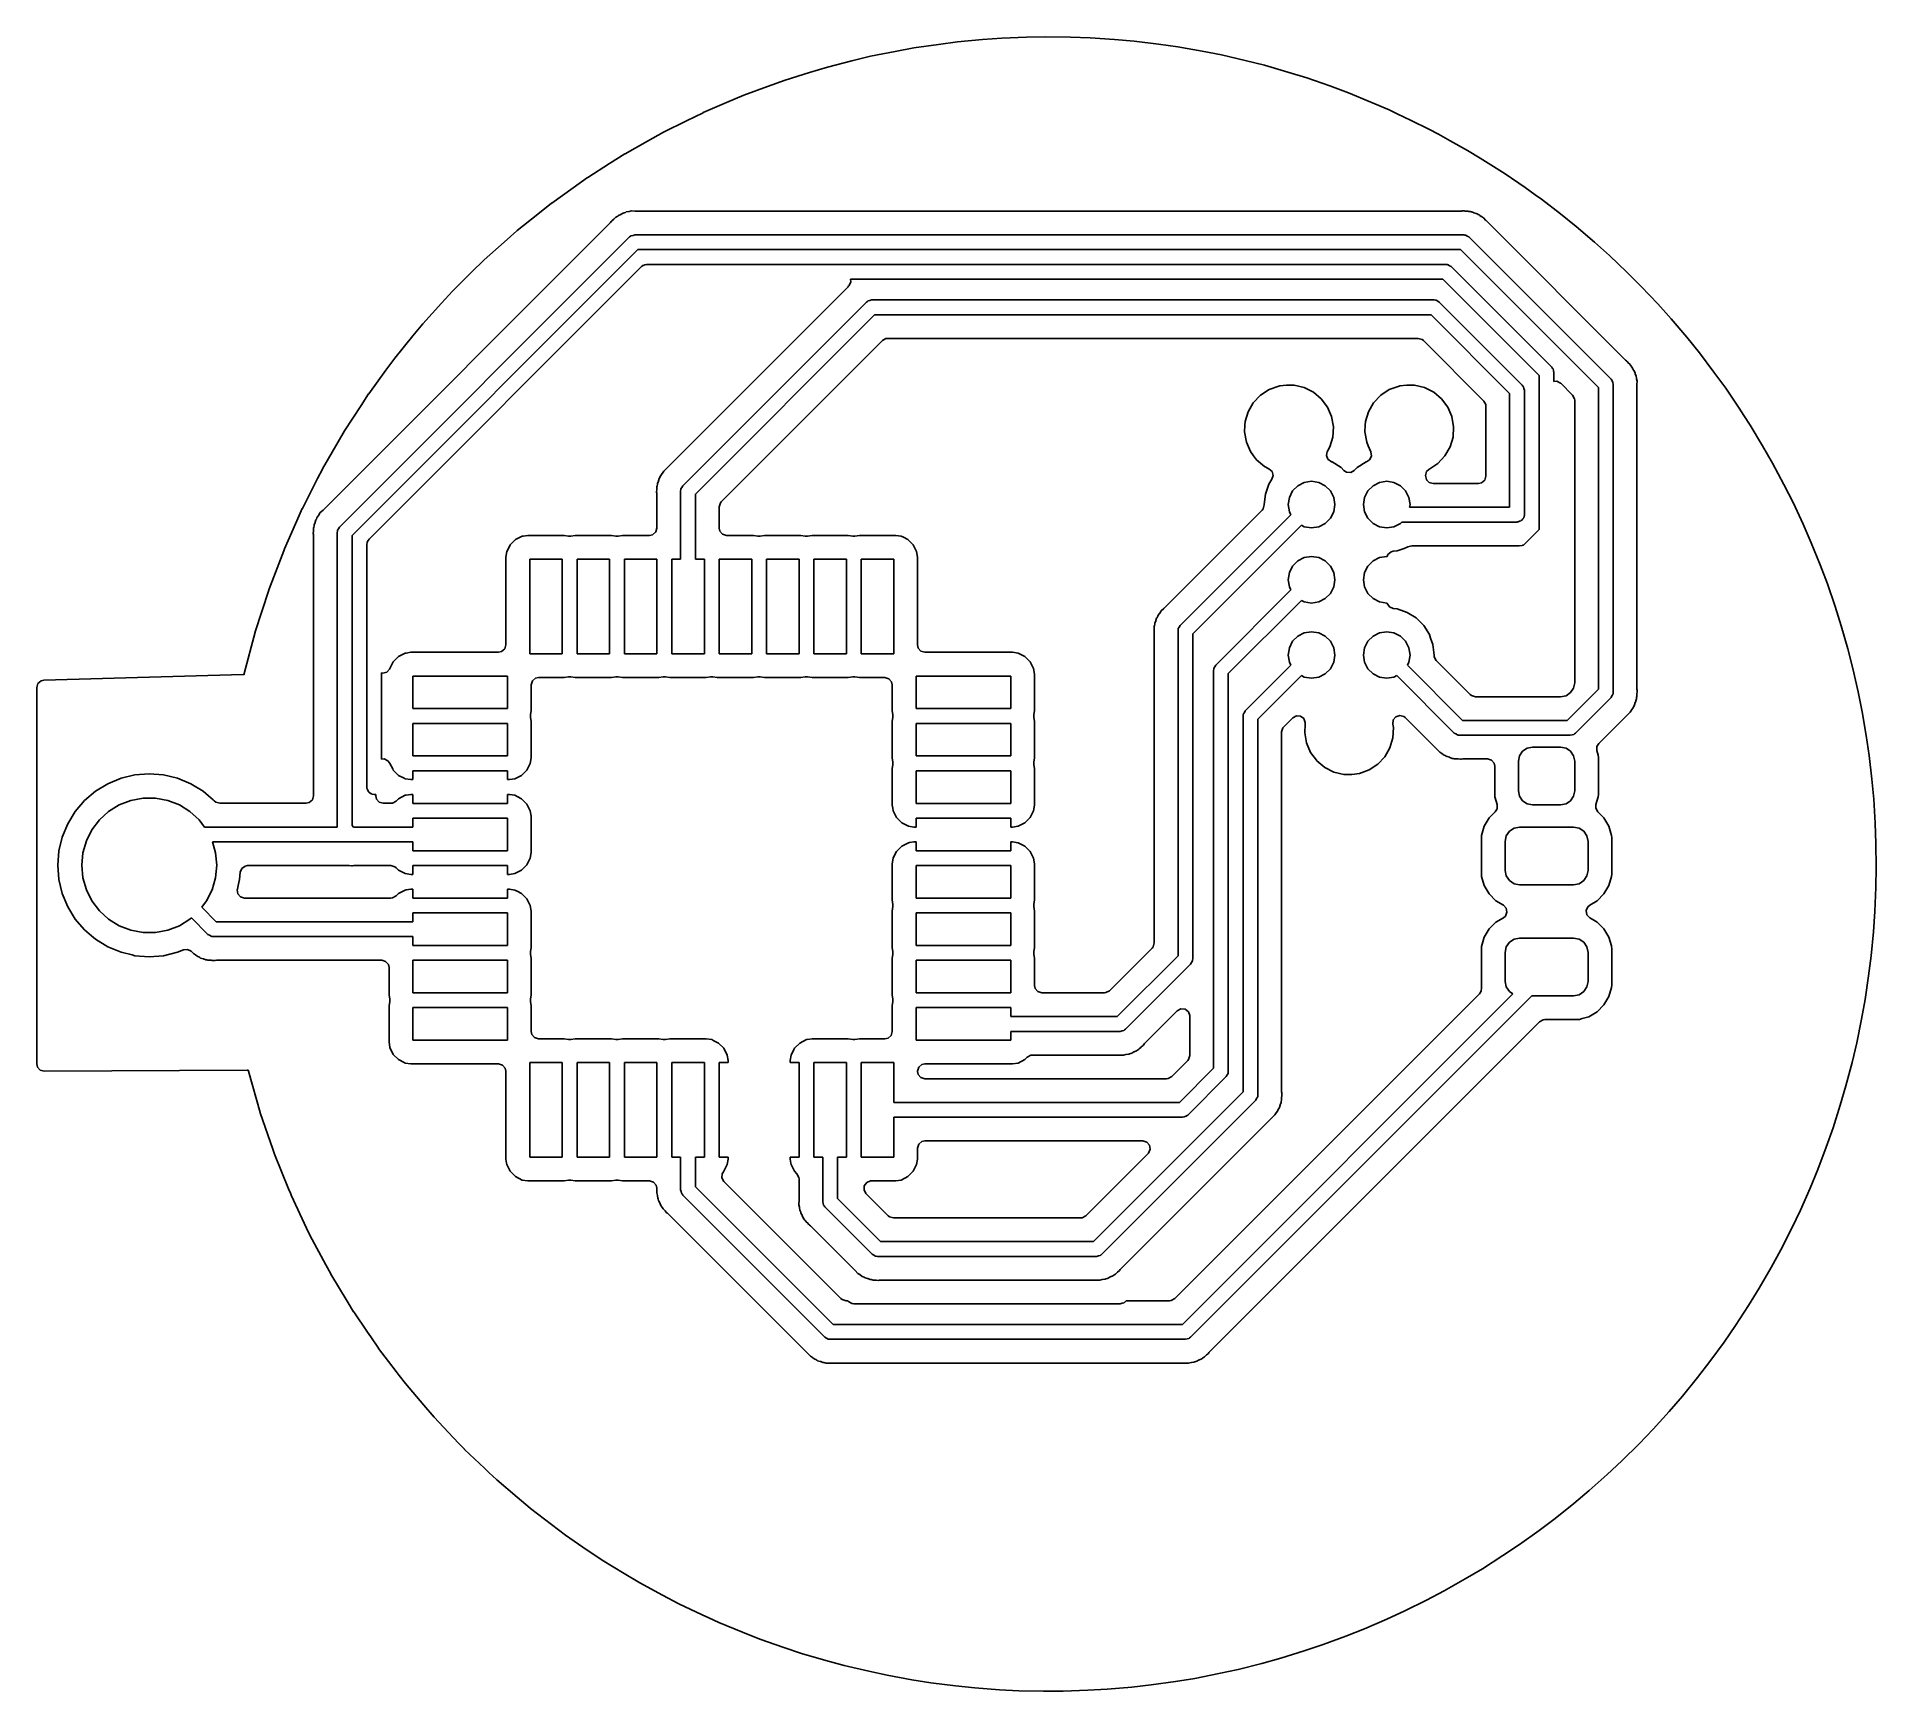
# Model space of a CAD drawing. Extents: x 87.2 to 118.3, y -109.7 to -81.7.
import ezdxf

# ---------------------------------------------------------------- set-up
doc = ezdxf.new("R2010")
doc.units = 0
doc.layers.add('BLACK', color=7, linetype='CONTINUOUS')

msp = doc.modelspace()

# ---------------------------------------------------------------- linework, layer by layer
at = {"layer": 'BLACK', "linetype": 'CONTINUOUS'}
for p, q in [((101.28061, -82.060805), (101.695578, -81.978574)), ((101.695578, -81.978574), (102.013637, -81.919041)), ((102.013637, -81.919041), (102.43086, -81.859218)), ((102.43086, -81.859218), (102.753154, -81.816646)), ((102.753154, -81.816646), (103.171489, -81.77923)), ((103.171489, -81.77923), (103.497095, -81.753905)), ((103.497095, -81.753905), (103.915568, -81.738837)), ((103.915568, -81.738837), (104.24332, -81.730997)), ((104.24332, -81.730997), (104.660711, -81.738187)), ((104.660711, -81.738187), (104.989706, -81.747989)), ((104.989706, -81.747989), (105.404995, -81.77729)), ((105.404995, -81.77729), (105.734096, -81.804832)), ((105.734096, -81.804832), (106.146262, -81.856057)), ((106.146262, -81.856057), (106.474367, -81.901357)), ((106.474367, -81.901357), (106.882334, -81.974272)), ((106.882334, -81.974272), (107.208473, -82.037302)), ((100.249915, -82.333748), (100.556234, -82.241521)), ((100.556234, -82.241521), (100.967981, -82.136894)), ((100.967981, -82.136894), (101.28061, -82.060805)), ((107.208473, -82.037302), (107.611126, -82.131613)), ((107.611126, -82.131613), (107.934186, -82.212252)), ((107.934186, -82.212252), (108.330531, -82.327634)), ((99.141518, -82.717676), (99.543763, -82.56844)), ((99.543763, -82.56844), (99.842505, -82.460692)), ((99.842505, -82.460692), (100.249915, -82.333748)), ((108.330531, -82.327634), (108.649566, -82.425736)), ((108.649566, -82.425736), (109.038441, -82.561766)), ((109.038441, -82.561766), (109.352504, -82.677128)), ((98.4565, -83.011208), (98.851156, -82.84039)), ((98.851156, -82.84039), (99.141518, -82.717676)), ((109.352504, -82.677128), (109.732994, -82.833404)), ((109.732994, -82.833404), (110.040968, -82.965697)), ((97.786895, -83.341458), (98.174454, -83.148624)), ((98.174454, -83.148624), (98.454039, -83.012339)), ((98.454039, -83.012339), (98.4565, -83.011208)), ((110.040968, -82.965697), (110.178036, -83.030717)), ((110.178036, -83.030717), (110.41208, -83.141738)), ((110.41208, -83.141738), (110.713059, -83.290646)), ((97.13585, -83.707033), (97.515411, -83.49227)), ((97.515411, -83.49227), (97.784482, -83.342728)), ((97.784482, -83.342728), (97.786895, -83.341458)), ((110.713059, -83.290646), (110.872342, -83.376865)), ((110.872342, -83.376865), (111.073748, -83.485886)), ((111.073748, -83.485886), (111.366815, -83.651025)), ((96.505326, -84.106831), (96.876006, -83.870221)), ((96.876006, -83.870221), (97.133527, -83.70842)), ((97.133527, -83.70842), (97.13585, -83.707033)), ((111.366815, -83.651025), (111.576937, -83.779665)), ((111.576937, -83.779665), (111.716172, -83.864907)), ((111.716172, -83.864907), (112.000374, -84.045808)), ((96.257874, -84.28143), (96.503037, -84.108369)), ((96.503037, -84.108369), (96.505326, -84.106831)), ((112.000374, -84.045808), (112.337437, -84.277677)), ((95.897037, -84.53976), (96.257874, -84.28143)), ((112.337437, -84.277677), (112.505999, -84.398155)), ((112.505999, -84.398155), (112.611954, -84.473885)), ((112.611954, -84.473885), (112.935843, -84.723073)), ((95.312773, -85.004548), (95.663087, -84.724409)), ((95.663087, -84.724409), (95.894777, -84.541461)), ((95.894777, -84.541461), (95.897037, -84.53976)), ((96.945002, -84.811368), (96.912336, -84.837944)), ((96.949716, -84.807114), (96.945002, -84.811368)), ((96.979491, -84.77734), (96.949716, -84.807114)), ((96.994002, -84.76918), (96.979491, -84.77734)), ((97.011467, -84.757294), (96.994002, -84.76918)), ((97.024393, -84.746779), (97.011467, -84.757294)), ((97.024394, -84.746778), (97.024393, -84.746779)), ((97.063016, -84.730002), (97.024394, -84.746778)), ((97.068702, -84.727178), (97.063016, -84.730002)), ((97.105406, -84.706542), (97.068702, -84.727178)), ((97.121576, -84.702602), (97.105406, -84.706542)), ((97.14161, -84.695865), (97.121576, -84.702602)), ((97.15689, -84.689228), (97.14161, -84.695865)), ((97.198608, -84.683493), (97.15689, -84.689228)), ((97.204846, -84.682308), (97.198608, -84.683493)), ((97.245751, -84.67234), (97.204846, -84.682308)), ((97.245754, -84.67234), (97.245751, -84.67234)), ((97.245755, -84.67234), (97.245754, -84.67234)), ((97.308984, -84.6745), (97.245755, -84.67234)), ((111.24442, -84.6745), (97.308984, -84.6745)), ((111.265485, -84.672697), (111.24442, -84.6745)), ((111.272576, -84.671474), (111.265485, -84.672697)), ((111.281888, -84.669869), (111.272576, -84.671474)), ((111.281892, -84.669869), (111.281888, -84.669869)), ((111.305853, -84.672332), (111.281892, -84.669869)), ((111.323778, -84.674175), (111.305853, -84.672332)), ((111.33012, -84.6745), (111.323778, -84.674175)), ((111.372228, -84.6745), (111.33012, -84.6745)), ((111.372231, -84.6745), (111.372228, -84.6745)), ((111.388255, -84.67899), (111.372231, -84.6745)), ((111.409022, -84.682937), (111.388255, -84.67899)), ((111.425583, -84.68464), (111.409022, -84.682937)), ((111.425585, -84.68464), (111.425583, -84.68464)), ((111.425589, -84.684641), (111.425585, -84.68464)), ((111.431025, -84.686784), (111.425589, -84.684641)), ((111.464766, -84.700089), (111.431025, -84.686784)), ((111.470785, -84.702113), (111.464766, -84.700089)), ((111.511329, -84.713474), (111.470785, -84.702113)), ((111.525553, -84.722124), (111.511329, -84.713474)), ((111.544485, -84.731527), (111.525553, -84.722124)), ((111.551406, -84.734256), (111.544485, -84.731527)), ((111.559976, -84.737636), (111.551406, -84.734256)), ((111.572031, -84.746778), (111.559976, -84.737636)), ((111.593529, -84.763081), (111.572031, -84.746778)), ((111.598775, -84.766651), (111.593529, -84.763081)), ((111.634755, -84.788531), (111.598775, -84.766651)), ((111.67668, -84.833422), (111.634755, -84.788531)), ((112.935843, -84.723073), (113.199762, -84.933998)), ((96.889109, -84.86772), (92.034771, -89.722059)), ((92.311612, -90.011612), (97.211611, -85.111612)), ((95.093202, -85.197847), (95.310543, -85.006419)), ((95.310543, -85.006419), (95.312773, -85.004548)), ((96.902728, -84.851554), (96.889109, -84.86772)), ((96.912335, -84.837944), (96.902728, -84.851554)), ((96.912336, -84.837944), (96.912335, -84.837944)), ((97.211611, -85.111612), (97.229481, -85.098234)), ((97.229481, -85.098234), (97.23242, -85.094843)), ((97.23242, -85.094843), (97.235039, -85.094073)), ((97.235039, -85.094073), (97.240094, -85.09029)), ((97.240094, -85.09029), (97.270322, -85.083714)), ((97.270322, -85.083714), (97.3, -85.075)), ((97.3, -85.075), (111.3, -85.075)), ((111.3, -85.075), (111.322093, -85.078176)), ((111.322093, -85.078176), (111.326571, -85.077856)), ((111.326571, -85.077856), (111.328967, -85.079164)), ((111.328967, -85.079164), (111.335217, -85.080063)), ((111.335217, -85.080063), (111.361244, -85.09679)), ((111.361244, -85.09679), (111.388388, -85.111612)), ((111.388388, -85.111612), (113.788389, -87.511612)), ((111.677941, -84.834772), (111.67668, -84.833422)), ((114.032278, -87.189109), (111.677941, -84.834772)), ((113.199762, -84.933998), (113.509658, -85.19982)), ((97.351777, -85.325), (92.525, -90.151776)), ((94.754118, -85.499932), (95.093202, -85.197847)), ((111.248224, -85.325), (97.351777, -85.325)), ((113.575, -87.651776), (111.248224, -85.325)), ((113.509658, -85.19982), (113.762143, -85.424848)), ((113.762143, -85.424848), (114.057192, -85.706518)), ((92.811612, -90.211612), (97.411611, -85.611612)), ((94.222704, -86.02448), (94.550033, -85.700037)), ((94.550033, -85.700037), (94.75201, -85.501903)), ((94.75201, -85.501903), (94.754118, -85.499932)), ((97.411611, -85.611612), (97.429481, -85.598234)), ((97.429481, -85.598234), (97.43242, -85.594843)), ((97.43242, -85.594843), (97.435039, -85.594073)), ((97.435039, -85.594073), (97.440094, -85.59029)), ((97.440094, -85.59029), (97.470322, -85.583714)), ((97.470322, -85.583714), (97.5, -85.575)), ((97.5, -85.575), (111, -85.575)), ((111, -85.575), (111.022093, -85.578176)), ((111.022093, -85.578176), (111.026571, -85.577856)), ((111.026571, -85.577856), (111.028967, -85.579164)), ((111.028967, -85.579164), (111.035217, -85.580063)), ((111.035217, -85.580063), (111.061244, -85.59679)), ((111.061244, -85.59679), (111.088388, -85.611612)), ((111.088388, -85.611612), (112.788388, -87.311612)), ((114.057192, -85.706518), (114.297497, -85.945035)), ((94.03541, -86.228965), (94.220736, -86.026528)), ((94.220736, -86.026528), (94.222704, -86.02448)), ((100.889109, -85.96772), (97.834771, -89.022059)), ((100.902728, -85.951554), (100.889109, -85.96772)), ((100.912335, -85.937944), (100.902728, -85.951554)), ((100.915892, -85.934137), (100.912335, -85.937944)), ((100.918982, -85.930703), (100.915892, -85.934137)), ((100.948007, -85.867147), (100.918982, -85.930703)), ((110.948224, -85.825), (100.941947, -85.825)), ((100.941947, -85.825), (100.948007, -85.867147)), ((112.575, -87.451776), (110.948224, -85.825)), ((114.297497, -85.945035), (114.576917, -86.241756)), ((93.720122, -86.576621), (94.03541, -86.228965)), ((98.111612, -89.311612), (101.211612, -86.211612)), ((101.211612, -86.211612), (101.22948, -86.198235)), ((101.22948, -86.198235), (101.23242, -86.194843)), ((101.23242, -86.194843), (101.235039, -86.194073)), ((101.235039, -86.194073), (101.240094, -86.19029)), ((101.240094, -86.19029), (101.270322, -86.183714)), ((101.270322, -86.183714), (101.3, -86.175)), ((101.3, -86.175), (110.8, -86.175)), ((110.8, -86.175), (110.822093, -86.178176)), ((110.822093, -86.178176), (110.826571, -86.177856)), ((110.826571, -86.177856), (110.828967, -86.179164)), ((110.828967, -86.179164), (110.835217, -86.180063)), ((110.835217, -86.180063), (110.861244, -86.19679)), ((110.861244, -86.19679), (110.888388, -86.211612)), ((110.888388, -86.211612), (112.288388, -87.611612)), ((114.576917, -86.241756), (114.804313, -86.493096)), ((93.550476, -86.783066), (93.718189, -86.578859)), ((93.718189, -86.578859), (93.720122, -86.576621)), ((101.351776, -86.425), (98.325, -89.451776)), ((110.748224, -86.425), (101.351776, -86.425)), ((112.075, -87.751776), (110.748224, -86.425)), ((114.804313, -86.493096), (115.067319, -86.803979)), ((93.247727, -87.154855), (93.550476, -86.783066)), ((98.761819, -89.58135), (101.48135, -86.861819)), ((101.48135, -86.861819), (101.542673, -86.828334)), ((101.542673, -86.828334), (101.569031, -86.8255)), ((101.569031, -86.8255), (110.530968, -86.8255)), ((110.530968, -86.8255), (110.598007, -86.845185)), ((110.598007, -86.845185), (110.618649, -86.861819)), ((110.618649, -86.861819), (111.638181, -87.88135)), ((115.067319, -86.803979), (115.281113, -87.067432)), ((93.096963, -87.359831), (93.245908, -87.157206)), ((93.245908, -87.157206), (93.247727, -87.154855)), ((114.04845, -87.202732), (114.032278, -87.189109)), ((114.062054, -87.212335), (114.04845, -87.202732)), ((114.088636, -87.245009), (114.062054, -87.212335)), ((114.092887, -87.249718), (114.088636, -87.245009)), ((114.122658, -87.279489), (114.092887, -87.249718)), ((114.122659, -87.279491), (114.122658, -87.279489)), ((114.130816, -87.293998), (114.122659, -87.279491)), ((114.142711, -87.311476), (114.130816, -87.293998)), ((115.281113, -87.067432), (115.527054, -87.391656)), ((92.806909, -87.757492), (93.096963, -87.359831)), ((112.575, -90.048224), (112.575, -87.451776)), ((112.788388, -87.311612), (112.801764, -87.32948)), ((112.801764, -87.32948), (112.805157, -87.33242)), ((112.805157, -87.33242), (112.805926, -87.335039)), ((112.805926, -87.335039), (112.80971, -87.340094)), ((112.80971, -87.340094), (112.816285, -87.370322)), ((112.816285, -87.370322), (112.825, -87.4)), ((112.825, -87.4), (112.825, -87.552598)), ((112.825, -87.552598), (112.872747, -87.54739)), ((112.872747, -87.54739), (112.935275, -87.578567)), ((112.935275, -87.578567), (112.938603, -87.581773)), ((112.938603, -87.581773), (113.138181, -87.781351)), ((113.788389, -87.511612), (113.801767, -87.529482)), ((113.801767, -87.529482), (113.805157, -87.53242)), ((113.805157, -87.53242), (113.805925, -87.535037)), ((113.805925, -87.535037), (113.809711, -87.540094)), ((113.809711, -87.540094), (113.816287, -87.570328)), ((113.816287, -87.570328), (113.825, -87.6)), ((113.825, -87.6), (113.825, -92.8)), ((114.153219, -87.324391), (114.142711, -87.311476)), ((114.169995, -87.363015), (114.153219, -87.324391)), ((114.172819, -87.368701), (114.169995, -87.363015)), ((114.193458, -87.405406), (114.172819, -87.368701)), ((114.1974, -87.421583), (114.193458, -87.405406)), ((114.204135, -87.441613), (114.1974, -87.421583)), ((114.210771, -87.456889), (114.204135, -87.441613)), ((114.216505, -87.498613), (114.210771, -87.456889)), ((114.217689, -87.50484), (114.216505, -87.498613)), ((114.22766, -87.545755), (114.217689, -87.50484)), ((114.2255, -87.608983), (114.225747, -87.601759)), ((114.225747, -87.601759), (114.22766, -87.545755)), ((115.527054, -87.391656), (115.726523, -87.666378)), ((92.67661, -87.956156), (92.805218, -87.759934)), ((92.805218, -87.759934), (92.806909, -87.757492)), ((107.746703, -87.911609), (107.659534, -88.06259)), ((107.746706, -87.911603), (107.746703, -87.911609)), ((107.866347, -87.784793), (107.746706, -87.911603)), ((107.866348, -87.784792), (107.866347, -87.784793)), ((108.012004, -87.688993), (107.866348, -87.784792)), ((108.012008, -87.688991), (108.012004, -87.688993)), ((108.175832, -87.629364), (108.012008, -87.688991)), ((108.175835, -87.629363), (108.175832, -87.629364)), ((108.192052, -87.627467), (108.175835, -87.629363)), ((108.305564, -87.6142), (108.192052, -87.627467)), ((108.436171, -87.6142), (108.305564, -87.6142)), ((108.605815, -87.654406), (108.436171, -87.6142)), ((108.605816, -87.654406), (108.605815, -87.654406)), ((108.605818, -87.654407), (108.605816, -87.654406)), ((108.67468, -87.688991), (108.605818, -87.654407)), ((108.761614, -87.732651), (108.67468, -87.688991)), ((108.895168, -87.844717), (108.761614, -87.732651)), ((108.999279, -87.984562), (108.895168, -87.844717)), ((109.778703, -87.911609), (109.691534, -88.06259)), ((109.778706, -87.911603), (109.778703, -87.911609)), ((109.898347, -87.784793), (109.778706, -87.911603)), ((109.898348, -87.784792), (109.898347, -87.784793)), ((110.044004, -87.688993), (109.898348, -87.784792)), ((110.044008, -87.688991), (110.044004, -87.688993)), ((110.207832, -87.629364), (110.044008, -87.688991)), ((110.207835, -87.629363), (110.207832, -87.629364)), ((110.224052, -87.627467), (110.207835, -87.629363)), ((110.337564, -87.6142), (110.224052, -87.627467)), ((110.468171, -87.6142), (110.337564, -87.6142)), ((110.637815, -87.654406), (110.468171, -87.6142)), ((110.637816, -87.654406), (110.637815, -87.654406)), ((110.637818, -87.654407), (110.637816, -87.654406)), ((110.70668, -87.688991), (110.637818, -87.654407)), ((110.793614, -87.732651), (110.70668, -87.688991)), ((110.927168, -87.844717), (110.793614, -87.732651)), ((111.031279, -87.984562), (110.927168, -87.844717)), ((111.638181, -87.88135), (111.671666, -87.942673)), ((112.075, -89.675), (112.075, -87.751776)), ((112.288388, -87.611612), (112.301764, -87.62948)), ((112.301764, -87.62948), (112.305157, -87.63242)), ((112.305157, -87.63242), (112.305926, -87.635039)), ((112.305926, -87.635039), (112.30971, -87.640094)), ((112.30971, -87.640094), (112.316285, -87.670322)), ((112.316285, -87.670322), (112.325, -87.7)), ((112.325, -87.7), (112.325, -89.8)), ((113.138181, -87.781351), (113.171666, -87.842674)), ((113.171666, -87.842674), (113.1745, -87.869032)), ((113.1745, -87.869032), (113.1745, -92.134986)), ((113.575, -92.748224), (113.575, -87.651776)), ((114.2255, -92.744419), (114.2255, -87.608983)), ((115.726523, -87.666378), (115.954747, -88.003039)), ((92.398909, -88.382826), (92.67661, -87.956156)), ((107.60953, -88.229616), (107.606113, -88.28829)), ((107.609531, -88.22961), (107.60953, -88.229616)), ((107.659534, -88.06259), (107.609531, -88.22961)), ((109.068332, -88.144646), (108.999279, -87.984562)), ((109.098607, -88.31634), (109.068332, -88.144646)), ((109.64153, -88.229616), (109.638113, -88.28829)), ((109.641531, -88.22961), (109.64153, -88.229616)), ((109.691534, -88.06259), (109.641531, -88.22961)), ((111.100332, -88.144646), (111.031279, -87.984562)), ((111.130607, -88.31634), (111.100332, -88.144646)), ((111.671666, -87.942673), (111.6745, -87.969031)), ((111.6745, -87.969031), (111.6745, -89.1505)), ((115.954747, -88.003039), (116.033195, -88.124276)), ((116.033195, -88.124276), (116.139322, -88.28829)), ((92.291075, -88.568214), (92.397334, -88.385385)), ((92.397334, -88.385385), (92.398909, -88.382826)), ((107.606113, -88.28829), (107.599393, -88.40366)), ((107.599393, -88.40366), (107.629668, -88.575354)), ((109.038467, -88.657407), (109.088469, -88.490388)), ((109.088469, -88.490388), (109.098607, -88.31634)), ((109.638113, -88.28829), (109.631393, -88.40366)), ((109.631393, -88.40366), (109.661668, -88.575354)), ((111.070467, -88.657407), (111.120469, -88.490388)), ((111.120469, -88.490388), (111.130607, -88.31634)), ((116.139322, -88.28829), (116.349189, -88.636404)), ((92.024887, -89.029092), (92.291075, -88.568214)), ((107.629668, -88.575354), (107.698721, -88.735438)), ((107.698721, -88.735438), (107.698722, -88.73544)), ((107.698722, -88.73544), (107.698724, -88.735443)), ((107.698724, -88.735443), (107.752482, -88.807652)), ((107.752482, -88.807652), (107.802832, -88.875283)), ((108.982357, -88.800087), (108.995814, -88.731526)), ((109.008104, -88.86504), (108.982357, -88.800087)), ((108.995814, -88.731526), (108.99843, -88.726752)), ((108.99843, -88.726752), (109.038467, -88.657407)), ((109.661668, -88.575354), (109.688002, -88.636404)), ((109.688002, -88.636404), (109.733241, -88.741281)), ((109.741719, -88.810634), (109.711356, -88.873562)), ((109.733241, -88.741281), (109.741719, -88.810634)), ((110.863654, -88.935205), (110.983296, -88.808393)), ((110.983296, -88.808393), (111.070467, -88.657407)), ((116.349189, -88.636404), (116.518298, -88.931347)), ((91.942256, -89.190483), (92.023444, -89.031744)), ((92.023444, -89.031744), (92.024887, -89.029092)), ((97.731525, -89.155517), (97.722125, -89.174442)), ((97.737633, -89.140029), (97.731525, -89.155517)), ((97.737638, -89.14002), (97.737633, -89.140029)), ((97.76308, -89.10647), (97.737638, -89.14002)), ((97.766653, -89.101221), (97.76308, -89.10647)), ((97.788531, -89.065243), (97.766653, -89.101221)), ((97.834771, -89.022059), (97.788531, -89.065243)), ((107.802832, -88.875283), (107.936386, -88.987349)), ((107.936386, -88.987349), (108.011662, -89.025154)), ((108.011662, -89.025154), (108.062734, -89.07283)), ((108.079924, -89.140552), (108.061003, -89.201935)), ((108.062734, -89.07283), (108.079924, -89.140552)), ((109.064878, -88.905761), (109.008104, -88.86504)), ((109.069385, -88.907338), (109.064878, -88.905761)), ((109.076772, -88.909923), (109.069385, -88.907338)), ((109.076773, -88.909924), (109.076772, -88.909923)), ((109.228309, -89.005141), (109.076773, -88.909924)), ((109.277319, -89.054151), (109.228309, -89.005141)), ((109.321666, -89.082652), (109.277319, -89.054151)), ((109.391358, -89.087636), (109.321666, -89.082652)), ((109.452681, -89.054151), (109.391358, -89.087636)), ((109.50169, -89.005141), (109.452681, -89.054151)), ((109.653226, -88.909924), (109.50169, -89.005141)), ((109.653231, -88.909921), (109.653226, -88.909924)), ((109.660343, -88.907433), (109.653231, -88.909921)), ((109.711356, -88.873562), (109.660343, -88.907433)), ((110.652709, -89.139016), (110.673077, -89.072181)), ((110.671708, -89.206251), (110.652709, -89.139016)), ((110.673077, -89.072181), (110.713036, -89.036615)), ((110.711959, -89.034977), (110.863651, -88.935207)), ((110.713036, -89.036615), (110.711959, -89.034977)), ((110.863651, -88.935206), (110.863654, -88.935205)), ((110.863651, -88.935207), (110.863652, -88.935206)), ((110.863652, -88.935206), (110.863651, -88.935206)), ((111.6745, -89.1505), (111.654815, -89.217539)), ((116.518298, -88.931347), (116.709259, -89.289954)), ((91.685951, -89.694369), (91.942256, -89.190483)), ((97.674175, -89.376223), (97.669869, -89.418107)), ((97.669869, -89.418107), (97.669869, -89.418111)), ((97.669869, -89.418111), (97.672697, -89.434511)), ((97.672697, -89.434511), (97.6745, -89.45558)), ((97.6745, -89.369879), (97.674175, -89.376223)), ((97.678991, -89.311739), (97.6745, -89.327767)), ((97.6745, -89.327767), (97.6745, -89.369879)), ((97.6745, -89.45558), (97.6745, -90.0255)), ((97.682937, -89.290976), (97.678991, -89.311739)), ((97.68464, -89.274411), (97.682937, -89.290976)), ((97.684641, -89.274409), (97.68464, -89.274411)), ((97.700091, -89.235228), (97.684641, -89.274409)), ((97.702114, -89.229211), (97.700091, -89.235228)), ((97.713474, -89.18867), (97.702114, -89.229211)), ((97.713477, -89.188664), (97.713474, -89.18867)), ((97.722125, -89.174442), (97.713477, -89.188664)), ((98.075, -89.4), (98.078176, -89.377906)), ((98.075, -90.55), (98.075, -89.4)), ((98.077856, -89.373429), (98.079164, -89.371032)), ((98.078176, -89.377906), (98.077856, -89.373429)), ((98.079164, -89.371032), (98.080063, -89.364783)), ((98.080063, -89.364783), (98.09679, -89.338755)), ((98.09679, -89.338755), (98.111612, -89.311612)), ((98.325, -89.451776), (98.325, -90.55)), ((107.950811, -89.452161), (107.930775, -89.629996)), ((107.950812, -89.452156), (107.950811, -89.452161)), ((108.009923, -89.283227), (107.950812, -89.452156)), ((108.061003, -89.201935), (108.009923, -89.283227)), ((108.355569, -89.50834), (108.41149, -89.398589)), ((108.41149, -89.398589), (108.498589, -89.31149)), ((108.498589, -89.31149), (108.60834, -89.255569)), ((108.60834, -89.255569), (108.73, -89.2363)), ((108.73, -89.2363), (108.85166, -89.255569)), ((108.85166, -89.255569), (108.961411, -89.31149)), ((108.961411, -89.31149), (109.04851, -89.398589)), ((109.04851, -89.398589), (109.104431, -89.50834)), ((109.625569, -89.50834), (109.68149, -89.398589)), ((109.68149, -89.398589), (109.768589, -89.31149)), ((109.768589, -89.31149), (109.87834, -89.255569)), ((109.87834, -89.255569), (110, -89.2363)), ((110, -89.2363), (110.12166, -89.255569)), ((110.12166, -89.255569), (110.231411, -89.31149)), ((110.231411, -89.31149), (110.31851, -89.398589)), ((110.31851, -89.398589), (110.374431, -89.50834)), ((110.678131, -89.216473), (110.671708, -89.206251)), ((110.716085, -89.254815), (110.678131, -89.216473)), ((110.783124, -89.2745), (110.716085, -89.254815)), ((111.5505, -89.2745), (110.783124, -89.2745)), ((111.602011, -89.263294), (111.5505, -89.2745)), ((111.654815, -89.217539), (111.602011, -89.263294)), ((116.709259, -89.289954), (116.862379, -89.593723)), ((91.633473, -89.811979), (91.684604, -89.697195)), ((91.684604, -89.697195), (91.685951, -89.694369)), ((91.988531, -89.765243), (91.966653, -89.801221)), ((92.034771, -89.722059), (91.988531, -89.765243)), ((98.7255, -89.669031), (98.745185, -89.601992)), ((98.7255, -90.0255), (98.7255, -89.669031)), ((98.745185, -89.601992), (98.761819, -89.58135)), ((107.894456, -89.722373), (106.234771, -91.382059)), ((107.91109, -89.701731), (107.894456, -89.722373)), ((107.930775, -89.634692), (107.91109, -89.701731)), ((107.930775, -89.629996), (107.930775, -89.634692)), ((108.3363, -89.63), (108.355569, -89.50834)), ((108.355569, -89.75166), (108.3363, -89.63)), ((108.38122, -89.802003), (108.355569, -89.75166)), ((109.104431, -89.75166), (109.04851, -89.861411)), ((109.104431, -89.50834), (109.1237, -89.63)), ((109.1237, -89.63), (109.104431, -89.75166)), ((109.6063, -89.63), (109.625569, -89.50834)), ((109.625569, -89.75166), (109.6063, -89.63)), ((109.68149, -89.861411), (109.625569, -89.75166)), ((110.374431, -89.50834), (110.3937, -89.63)), ((110.3937, -89.63), (110.386573, -89.675)), ((110.386573, -89.675), (112.075, -89.675)), ((116.862379, -89.593723), (117.033911, -89.961796)), ((91.382993, -90.376911), (91.633473, -89.811979)), ((91.874175, -90.076223), (91.869869, -90.118107)), ((91.8745, -90.069879), (91.874175, -90.076223)), ((91.878991, -90.011739), (91.8745, -90.027767)), ((91.8745, -90.027767), (91.8745, -90.069879)), ((91.882937, -89.990976), (91.878991, -90.011739)), ((91.88464, -89.974411), (91.882937, -89.990976)), ((91.884641, -89.974409), (91.88464, -89.974411)), ((91.900091, -89.935228), (91.884641, -89.974409)), ((91.902114, -89.929211), (91.900091, -89.935228)), ((91.913474, -89.88867), (91.902114, -89.929211)), ((91.913477, -89.888664), (91.913474, -89.88867)), ((91.922125, -89.874442), (91.913477, -89.888664)), ((91.931525, -89.855517), (91.922125, -89.874442)), ((91.937633, -89.840029), (91.931525, -89.855517)), ((91.937638, -89.84002), (91.937633, -89.840029)), ((91.96308, -89.80647), (91.937638, -89.84002)), ((91.966653, -89.801221), (91.96308, -89.80647)), ((92.275, -90.1), (92.278176, -90.077906)), ((92.277856, -90.073429), (92.279164, -90.071032)), ((92.278176, -90.077906), (92.277856, -90.073429)), ((92.279164, -90.071032), (92.280063, -90.064783)), ((92.280063, -90.064783), (92.29679, -90.038755)), ((92.29679, -90.038755), (92.311612, -90.011612)), ((97.654815, -90.092539), (97.602011, -90.138294)), ((97.6745, -90.0255), (97.654815, -90.092539)), ((98.736706, -90.077011), (98.7255, -90.0255)), ((98.782461, -90.129815), (98.736706, -90.077011)), ((106.511612, -91.671612), (108.38122, -89.802003)), ((108.557996, -89.978779), (106.725, -91.811776)), ((108.60834, -90.004431), (108.557996, -89.978779)), ((108.73, -90.0237), (108.60834, -90.004431)), ((108.85166, -90.004431), (108.73, -90.0237)), ((108.961411, -89.94851), (108.85166, -90.004431)), ((109.04851, -89.861411), (108.961411, -89.94851)), ((109.768589, -89.94851), (109.68149, -89.861411)), ((109.87834, -90.004431), (109.768589, -89.94851)), ((110, -90.0237), (109.87834, -90.004431)), ((110.12166, -90.004431), (110, -90.0237)), ((110.231411, -89.94851), (110.12166, -90.004431)), ((110.254921, -89.925), (110.231411, -89.94851)), ((112.2, -89.925), (110.254921, -89.925)), ((112.208755, -89.922429), (112.2, -89.925)), ((112.217789, -89.923728), (112.208755, -89.922429)), ((112.242021, -89.912661), (112.217789, -89.923728)), ((112.26758, -89.905157), (112.242021, -89.912661)), ((112.273555, -89.89826), (112.26758, -89.905157)), ((112.281858, -89.894469), (112.273555, -89.89826)), ((112.296261, -89.872056), (112.281858, -89.894469)), ((112.313704, -89.851927), (112.296261, -89.872056)), ((112.315002, -89.842894), (112.313704, -89.851927)), ((112.319937, -89.835217), (112.315002, -89.842894)), ((112.325, -89.8), (112.319937, -89.835217)), ((112.461612, -90.161612), (112.575, -90.048224)), ((117.033911, -89.961796), (117.170584, -90.273528)), ((91.370787, -90.408597), (91.381822, -90.37975)), ((91.381822, -90.37975), (91.382993, -90.376911)), ((91.869869, -90.118107), (91.869869, -90.118111)), ((91.869869, -90.118111), (91.872697, -90.134511)), ((91.872697, -90.134511), (91.8745, -90.15558)), ((91.8745, -90.15558), (91.8745, -94.5505)), ((92.275, -95.075), (92.275, -90.1)), ((92.525, -90.151776), (92.525, -95.048223)), ((92.775, -90.3), (92.778176, -90.277906)), ((92.775, -94.4), (92.775, -90.3)), ((92.777856, -90.273429), (92.779164, -90.271032)), ((92.778176, -90.277906), (92.777856, -90.273429)), ((92.779164, -90.271032), (92.780063, -90.264783)), ((92.780063, -90.264783), (92.79679, -90.238755)), ((92.79679, -90.238755), (92.811612, -90.211612)), ((95.18801, -90.329204), (95.139352, -90.424698)), ((95.19695, -90.311658), (95.18801, -90.329204)), ((95.196951, -90.311657), (95.19695, -90.311658)), ((95.196954, -90.311652), (95.196951, -90.311657)), ((95.286652, -90.221954), (95.196954, -90.311652)), ((95.286657, -90.221951), (95.286652, -90.221954)), ((95.286658, -90.22195), (95.286657, -90.221951)), ((95.399696, -90.164354), (95.286658, -90.22195)), ((95.412519, -90.162323), (95.399696, -90.164354)), ((95.493482, -90.1495), (95.412519, -90.162323)), ((96.106519, -90.1495), (95.493482, -90.1495)), ((96.180605, -90.161233), (96.106519, -90.1495)), ((96.219396, -90.161233), (96.180605, -90.161233)), ((96.293481, -90.1495), (96.219396, -90.161233)), ((96.906519, -90.1495), (96.293481, -90.1495)), ((96.980605, -90.161233), (96.906519, -90.1495)), ((97.019396, -90.161233), (96.980605, -90.161233)), ((97.093481, -90.1495), (97.019396, -90.161233)), ((97.5505, -90.1495), (97.093481, -90.1495)), ((97.602011, -90.138294), (97.5505, -90.1495)), ((98.8495, -90.1495), (98.782461, -90.129815)), ((99.306519, -90.1495), (98.8495, -90.1495)), ((99.380605, -90.161233), (99.306519, -90.1495)), ((99.419396, -90.161233), (99.380605, -90.161233)), ((99.493481, -90.1495), (99.419396, -90.161233)), ((100.106519, -90.1495), (99.493481, -90.1495)), ((100.180605, -90.161233), (100.106519, -90.1495)), ((100.219396, -90.161233), (100.180605, -90.161233)), ((100.293481, -90.1495), (100.219396, -90.161233)), ((100.906519, -90.1495), (100.293481, -90.1495)), ((100.980605, -90.161233), (100.906519, -90.1495)), ((101.019396, -90.161233), (100.980605, -90.161233)), ((101.093481, -90.1495), (101.019396, -90.161233)), ((101.706524, -90.1495), (101.093481, -90.1495)), ((101.800301, -90.164352), (101.706524, -90.1495)), ((101.836517, -90.182805), (101.800301, -90.164352)), ((101.913342, -90.22195), (101.836517, -90.182805)), ((101.913344, -90.221952), (101.913342, -90.22195)), ((101.913347, -90.221954), (101.913344, -90.221952)), ((102.003045, -90.311652), (101.913347, -90.221954)), ((102.003046, -90.311654), (102.003045, -90.311652)), ((102.00305, -90.311658), (102.003046, -90.311654)), ((102.060646, -90.424696), (102.00305, -90.311658)), ((110.177851, -90.409185), (110.292603, -90.369031)), ((110.292603, -90.369031), (110.346771, -90.350077)), ((110.346771, -90.350077), (110.346772, -90.350075)), ((110.346772, -90.350075), (110.346775, -90.350075)), ((110.346775, -90.350075), (110.355635, -90.344508)), ((110.355635, -90.344508), (110.421609, -90.3255)), ((110.421609, -90.3255), (112.179928, -90.3255)), ((112.179928, -90.3255), (112.184161, -90.325645)), ((112.184161, -90.325645), (112.236195, -90.329204)), ((112.236195, -90.329204), (112.236195, -90.329203)), ((112.236195, -90.329203), (112.236199, -90.329204)), ((112.236199, -90.329204), (112.287281, -90.318589)), ((112.287281, -90.318589), (112.29141, -90.317876)), ((112.29141, -90.317876), (112.307568, -90.315655)), ((112.307568, -90.315655), (112.461612, -90.161612)), ((117.170584, -90.273528), (117.322242, -90.650072)), ((91.117912, -91.072105), (91.370787, -90.408597)), ((95.139352, -90.424698), (95.1245, -90.518475)), ((95.1245, -90.518475), (95.1245, -92.0005)), ((95.525, -92.15), (95.525, -90.55)), ((95.525, -90.55), (96.075, -90.55)), ((96.075, -90.55), (96.075, -92.15)), ((96.325, -92.15), (96.325, -90.55)), ((96.325, -90.55), (96.875, -90.55)), ((96.875, -90.55), (96.875, -92.15)), ((97.125, -92.15), (97.125, -90.55)), ((97.125, -90.55), (97.675, -90.55)), ((97.675, -90.55), (97.675, -92.15)), ((97.925, -92.15), (97.925, -90.55)), ((97.925, -90.55), (98.075, -90.55)), ((98.325, -90.55), (98.475, -90.55)), ((98.475, -90.55), (98.475, -92.15)), ((98.725, -92.15), (98.725, -90.55)), ((98.725, -90.55), (99.275, -90.55)), ((99.275, -90.55), (99.275, -92.15)), ((99.525, -92.15), (99.525, -90.55)), ((99.525, -90.55), (100.075, -90.55)), ((100.075, -90.55), (100.075, -92.15)), ((100.325, -92.15), (100.325, -90.55)), ((100.325, -90.55), (100.875, -90.55)), ((100.875, -90.55), (100.875, -92.15)), ((101.125, -92.15), (101.125, -90.55)), ((101.125, -90.55), (101.675, -90.55)), ((101.675, -90.55), (101.675, -92.15)), ((102.075498, -90.518475), (102.060646, -90.424696)), ((102.075499, -90.518482), (102.075498, -90.518475)), ((102.075499, -92.0005), (102.075499, -90.518482)), ((108.355569, -90.77834), (108.41149, -90.668589)), ((108.41149, -90.668589), (108.498589, -90.58149)), ((108.498589, -90.58149), (108.60834, -90.525569)), ((108.60834, -90.525569), (108.73, -90.5063)), ((108.73, -90.5063), (108.85166, -90.525569)), ((108.85166, -90.525569), (108.961411, -90.58149)), ((108.961411, -90.58149), (109.04851, -90.668589)), ((109.04851, -90.668589), (109.104431, -90.77834)), ((109.625569, -90.77834), (109.68149, -90.668589)), ((109.68149, -90.668589), (109.768589, -90.58149)), ((109.768589, -90.58149), (109.87834, -90.525569)), ((109.87834, -90.525569), (110, -90.5063)), ((110, -90.5063), (110.009466, -90.507799)), ((110.009466, -90.507799), (110.019685, -90.472999)), ((110.019685, -90.472999), (110.072489, -90.427244)), ((110.072489, -90.427244), (110.110118, -90.416818)), ((110.110118, -90.416818), (110.177838, -90.409188)), ((110.177838, -90.409188), (110.17784, -90.409187)), ((110.17784, -90.409187), (110.177844, -90.409187)), ((110.177844, -90.409187), (110.177847, -90.409185)), ((110.177847, -90.409185), (110.177851, -90.409185)), ((117.322242, -90.650072), (117.442029, -90.968812)), ((108.3363, -90.9), (108.355569, -90.77834)), ((108.355569, -91.02166), (108.3363, -90.9)), ((108.38122, -91.072003), (108.355569, -91.02166)), ((109.104431, -91.02166), (109.04851, -91.131411)), ((109.104431, -90.77834), (109.1237, -90.9)), ((109.1237, -90.9), (109.104431, -91.02166)), ((109.6063, -90.9), (109.625569, -90.77834)), ((109.625569, -91.02166), (109.6063, -90.9)), ((109.68149, -91.131411), (109.625569, -91.02166)), ((117.442029, -90.968812), (117.573395, -91.352739)), ((90.890427, -91.779775), (91.116837, -91.07517)), ((91.116837, -91.07517), (91.117912, -91.072105)), ((107.111612, -92.341612), (108.38122, -91.072003)), ((108.557996, -91.248779), (107.325, -92.481776)), ((108.60834, -91.274431), (108.557996, -91.248779)), ((108.73, -91.2937), (108.60834, -91.274431)), ((108.85166, -91.274431), (108.73, -91.2937)), ((108.961411, -91.21851), (108.85166, -91.274431)), ((109.04851, -91.131411), (108.961411, -91.21851)), ((109.768589, -91.21851), (109.68149, -91.131411)), ((109.87834, -91.274431), (109.768589, -91.21851)), ((110, -91.2937), (109.87834, -91.274431)), ((110.005246, -91.292869), (110, -91.2937)), ((110.006147, -91.298519), (110.005246, -91.292869)), ((110.045702, -91.356114), (110.006147, -91.298519)), ((106.08464, -91.634411), (106.082937, -91.650976)), ((106.084641, -91.634409), (106.08464, -91.634411)), ((106.100091, -91.595228), (106.084641, -91.634409)), ((106.102114, -91.589211), (106.100091, -91.595228)), ((106.113474, -91.54867), (106.102114, -91.589211)), ((106.113477, -91.548664), (106.113474, -91.54867)), ((106.122125, -91.534442), (106.113477, -91.548664)), ((106.131525, -91.515517), (106.122125, -91.534442)), ((106.137633, -91.500029), (106.131525, -91.515517)), ((106.137638, -91.50002), (106.137633, -91.500029)), ((106.16308, -91.46647), (106.137638, -91.50002)), ((106.166653, -91.461221), (106.16308, -91.46647)), ((106.188531, -91.425243), (106.166653, -91.461221)), ((106.234771, -91.382059), (106.188531, -91.425243)), ((110.110116, -91.383181), (110.045702, -91.356114)), ((110.177839, -91.390811), (110.110116, -91.383181)), ((110.177843, -91.390812), (110.177839, -91.390811)), ((110.346771, -91.449923), (110.177843, -91.390812)), ((110.498309, -91.545141), (110.346771, -91.449923)), ((110.624859, -91.671691), (110.498309, -91.545141)), ((117.573395, -91.352739), (117.675945, -91.677592)), ((90.705077, -92.482696), (90.889515, -91.782896)), ((90.889515, -91.782896), (90.890427, -91.779775)), ((106.074175, -91.736223), (106.069869, -91.778107)), ((106.069869, -91.778107), (106.069869, -91.778111)), ((106.069869, -91.778111), (106.072697, -91.794511)), ((106.072697, -91.794511), (106.0745, -91.81558)), ((106.0745, -91.729879), (106.074175, -91.736223)), ((106.078991, -91.671739), (106.0745, -91.687767)), ((106.0745, -91.687767), (106.0745, -91.729879)), ((106.0745, -91.81558), (106.0745, -97.030968)), ((106.082937, -91.650976), (106.078991, -91.671739)), ((106.475, -91.76), (106.478176, -91.737906)), ((106.475, -97.248224), (106.475, -91.76)), ((106.477856, -91.733429), (106.479164, -91.731032)), ((106.478176, -91.737906), (106.477856, -91.733429)), ((106.479164, -91.731032), (106.480063, -91.724783)), ((106.480063, -91.724783), (106.49679, -91.698755)), ((106.49679, -91.698755), (106.511612, -91.671612)), ((106.725, -91.811776), (106.725, -97.3)), ((108.355569, -92.04834), (108.41149, -91.938589)), ((108.41149, -91.938589), (108.498589, -91.85149)), ((108.498589, -91.85149), (108.60834, -91.795569)), ((108.60834, -91.795569), (108.73, -91.7763)), ((108.73, -91.7763), (108.85166, -91.795569)), ((108.85166, -91.795569), (108.961411, -91.85149)), ((108.961411, -91.85149), (109.04851, -91.938589)), ((109.04851, -91.938589), (109.104431, -92.04834)), ((109.625569, -92.04834), (109.68149, -91.938589)), ((109.68149, -91.938589), (109.768589, -91.85149)), ((109.768589, -91.85149), (109.87834, -91.795569)), ((109.87834, -91.795569), (110, -91.7763)), ((110, -91.7763), (110.12166, -91.795569)), ((110.12166, -91.795569), (110.231411, -91.85149)), ((110.231411, -91.85149), (110.31851, -91.938589)), ((110.31851, -91.938589), (110.374431, -92.04834)), ((110.720077, -91.823229), (110.624859, -91.671691)), ((110.741676, -91.884956), (110.720077, -91.823229)), ((110.779187, -91.992156), (110.741676, -91.884956)), ((117.675945, -91.677592), (117.78668, -92.067877)), ((93.311652, -92.196954), (93.221954, -92.286652)), ((93.311657, -92.196951), (93.311652, -92.196954)), ((93.311658, -92.19695), (93.311657, -92.196951)), ((93.424696, -92.139354), (93.311658, -92.19695)), ((93.437519, -92.137323), (93.424696, -92.139354)), ((93.518482, -92.1245), (93.437519, -92.137323)), ((95.0005, -92.1245), (93.518482, -92.1245)), ((95.052011, -92.113294), (95.0005, -92.1245)), ((95.104815, -92.067539), (95.052011, -92.113294)), ((95.1245, -92.0005), (95.104815, -92.067539)), ((96.075, -92.15), (95.525, -92.15)), ((96.875, -92.15), (96.325, -92.15)), ((97.675, -92.15), (97.125, -92.15)), ((98.475, -92.15), (97.925, -92.15)), ((99.275, -92.15), (98.725, -92.15)), ((100.075, -92.15), (99.525, -92.15)), ((100.875, -92.15), (100.325, -92.15)), ((101.675, -92.15), (101.125, -92.15)), ((102.086705, -92.052011), (102.075499, -92.0005)), ((102.13246, -92.104815), (102.086705, -92.052011)), ((102.199499, -92.1245), (102.13246, -92.104815)), ((103.681519, -92.1245), (102.199499, -92.1245)), ((103.681524, -92.1245), (103.681519, -92.1245)), ((103.775301, -92.139352), (103.681524, -92.1245)), ((103.811517, -92.157805), (103.775301, -92.139352)), ((103.888342, -92.19695), (103.811517, -92.157805)), ((103.888344, -92.196952), (103.888342, -92.19695)), ((103.888347, -92.196954), (103.888344, -92.196952)), ((103.978045, -92.286652), (103.888347, -92.196954)), ((108.3363, -92.17), (108.355569, -92.04834)), ((108.355569, -92.29166), (108.3363, -92.17)), ((109.104431, -92.04834), (109.1237, -92.17)), ((109.1237, -92.17), (109.104431, -92.29166)), ((109.6063, -92.17), (109.625569, -92.04834)), ((109.625569, -92.29166), (109.6063, -92.17)), ((110.374431, -92.04834), (110.3937, -92.17)), ((110.3937, -92.17), (110.374431, -92.29166)), ((110.779188, -91.992161), (110.779187, -91.992156)), ((110.799225, -92.169997), (110.779188, -91.992161)), ((110.799225, -92.174694), (110.799225, -92.169997)), ((110.802059, -92.201052), (110.799225, -92.174694)), ((110.835544, -92.262375), (110.802059, -92.201052)), ((111.41135, -92.838181), (110.835544, -92.262375)), ((113.1745, -92.134986), (113.175, -92.1375)), ((113.175, -92.1375), (113.175, -92.6375)), ((117.78668, -92.067877), (117.871664, -92.397846)), ((87.320957, -92.597044), (90.683699, -92.500965)), ((90.683699, -92.500965), (90.697501, -92.502374)), ((90.697501, -92.502374), (90.70037, -92.5006)), ((90.70037, -92.5006), (90.700372, -92.500601)), ((90.700372, -92.500599), (90.700676, -92.500412)), ((90.700372, -92.500601), (90.700372, -92.500599)), ((90.700676, -92.500412), (90.70193, -92.496321)), ((90.70193, -92.496321), (90.704191, -92.490367)), ((90.704191, -92.490367), (90.705077, -92.482696)), ((93.044189, -92.475862), (93.025, -92.469322)), ((93.025, -92.469322), (93.025, -93.931344)), ((93.11201, -92.459067), (93.044189, -92.475862)), ((93.159985, -92.408271), (93.11201, -92.459067)), ((93.221951, -92.286657), (93.159985, -92.408271)), ((93.221954, -92.286652), (93.221951, -92.286657)), ((93.55, -93.075), (93.55, -92.525)), ((93.55, -92.525), (95.15, -92.525)), ((95.15, -92.525), (95.15, -93.075)), ((95.570183, -92.60746), (95.622987, -92.561705)), ((95.622987, -92.561705), (95.674499, -92.550499)), ((95.674499, -92.550499), (96.106522, -92.550499)), ((96.106522, -92.550499), (96.180602, -92.538766)), ((96.180602, -92.538766), (96.219395, -92.538766)), ((96.219395, -92.538766), (96.293481, -92.5505)), ((96.293481, -92.5505), (96.906518, -92.550499)), ((96.906518, -92.550499), (96.906522, -92.550499)), ((96.906522, -92.550499), (96.980602, -92.538766)), ((96.980602, -92.538766), (97.019395, -92.538766)), ((97.019395, -92.538766), (97.093481, -92.5505)), ((97.093481, -92.5505), (97.706518, -92.550499)), ((97.706518, -92.550499), (97.706522, -92.550499)), ((97.706522, -92.550499), (97.780602, -92.538766)), ((97.780602, -92.538766), (97.819395, -92.538766)), ((97.819395, -92.538766), (97.893481, -92.5505)), ((97.893481, -92.5505), (98.506518, -92.550499)), ((98.506518, -92.550499), (98.506522, -92.550499)), ((98.506522, -92.550499), (98.580602, -92.538766)), ((98.580602, -92.538766), (98.619395, -92.538766)), ((98.619395, -92.538766), (98.693481, -92.5505)), ((98.693481, -92.5505), (99.306518, -92.550499)), ((99.306518, -92.550499), (99.306522, -92.550499)), ((99.306522, -92.550499), (99.380602, -92.538766)), ((99.380602, -92.538766), (99.419395, -92.538766)), ((99.419395, -92.538766), (99.493481, -92.5505)), ((99.493481, -92.5505), (100.106518, -92.550499)), ((100.106518, -92.550499), (100.106522, -92.550499)), ((100.106522, -92.550499), (100.180602, -92.538766)), ((100.180602, -92.538766), (100.219395, -92.538766)), ((100.219395, -92.538766), (100.293481, -92.5505)), ((100.293481, -92.5505), (100.906518, -92.550499)), ((100.906518, -92.550499), (100.906522, -92.550499)), ((100.906522, -92.550499), (100.980602, -92.538766)), ((100.980602, -92.538766), (101.019395, -92.538766)), ((101.019395, -92.538766), (101.093481, -92.5505)), ((101.093481, -92.5505), (101.5255, -92.550499)), ((101.5255, -92.550499), (101.592539, -92.570183)), ((101.592539, -92.570183), (101.638294, -92.622987)), ((102.05, -93.075), (102.05, -92.525)), ((102.05, -92.525), (103.65, -92.525)), ((103.65, -92.525), (103.65, -93.075)), ((103.978046, -92.286654), (103.978045, -92.286652)), ((103.97805, -92.286658), (103.978046, -92.286654)), ((104.035646, -92.399696), (103.97805, -92.286658)), ((104.050499, -92.493482), (104.035646, -92.399696)), ((104.0505, -93.106519), (104.050499, -92.493482)), ((107.075, -92.43), (107.078176, -92.407906)), ((107.075, -99.148224), (107.075, -92.43)), ((107.077856, -92.403429), (107.079164, -92.401032)), ((107.078176, -92.407906), (107.077856, -92.403429)), ((107.079164, -92.401032), (107.080063, -92.394783)), ((107.080063, -92.394783), (107.09679, -92.368755)), ((107.09679, -92.368755), (107.111612, -92.341612)), ((107.325, -92.481776), (107.325, -99.2)), ((107.611612, -93.111612), (108.38122, -92.342003)), ((108.557996, -92.518779), (107.825, -93.251776)), ((108.38122, -92.342003), (108.355569, -92.29166)), ((108.60834, -92.544431), (108.557996, -92.518779)), ((108.73, -92.5637), (108.60834, -92.544431)), ((108.85166, -92.544431), (108.73, -92.5637)), ((108.961411, -92.48851), (108.85166, -92.544431)), ((109.04851, -92.401411), (108.961411, -92.48851)), ((109.104431, -92.29166), (109.04851, -92.401411)), ((109.68149, -92.401411), (109.625569, -92.29166)), ((109.768589, -92.48851), (109.68149, -92.401411)), ((109.87834, -92.544431), (109.768589, -92.48851)), ((110, -92.5637), (109.87834, -92.544431)), ((110.12166, -92.544431), (110, -92.5637)), ((110.172003, -92.518779), (110.12166, -92.544431)), ((111.141612, -93.488389), (110.172003, -92.518779)), ((110.374431, -92.29166), (110.348779, -92.342003)), ((110.348779, -92.342003), (111.281777, -93.275)), ((117.871664, -92.397846), (117.961458, -92.793356)), ((87.2005, -92.720993), (87.220185, -92.653954)), ((87.2005, -95.720767), (87.2005, -92.720993)), ((87.220185, -92.653954), (87.272989, -92.608199)), ((87.272989, -92.608199), (87.320957, -92.597044)), ((95.550499, -92.674498), (95.570183, -92.60746)), ((95.5505, -93.106519), (95.550499, -92.674498)), ((101.638294, -92.622987), (101.6495, -92.674499)), ((101.6495, -92.674499), (101.6495, -93.106518)), ((111.431992, -92.854815), (111.41135, -92.838181)), ((111.499031, -92.8745), (111.431992, -92.854815)), ((112.459986, -92.8745), (111.499031, -92.8745)), ((112.4625, -92.875), (112.459986, -92.8745)), ((112.9375, -92.875), (112.4625, -92.875)), ((113.028387, -92.856921), (112.9375, -92.875)), ((113.105438, -92.805438), (113.028387, -92.856921)), ((113.048224, -93.275), (113.575, -92.748224)), ((113.156921, -92.728387), (113.105438, -92.805438)), ((113.175, -92.6375), (113.156921, -92.728387)), ((113.788388, -92.888388), (113.188388, -93.488388)), ((113.803206, -92.861249), (113.788388, -92.888388)), ((113.819937, -92.835217), (113.803206, -92.861249)), ((113.820835, -92.828964), (113.819937, -92.835217)), ((113.822143, -92.826571), (113.820835, -92.828964)), ((113.825, -92.8), (113.821823, -92.822097)), ((113.821823, -92.822097), (113.822143, -92.826571)), ((114.217061, -92.909022), (114.221006, -92.888264)), ((114.221006, -92.888264), (114.2255, -92.872228)), ((114.227303, -92.765487), (114.2255, -92.744419)), ((114.2255, -92.830119), (114.225825, -92.823775)), ((114.2255, -92.872228), (114.2255, -92.830119)), ((114.225825, -92.823775), (114.228952, -92.793356)), ((114.230131, -92.78189), (114.227303, -92.765487)), ((114.228952, -92.793356), (114.230131, -92.78189)), ((117.961458, -92.793356), (118.02863, -93.127522)), ((95.15, -93.075), (93.55, -93.075)), ((95.538766, -93.180602), (95.5505, -93.106519)), ((95.538766, -93.219397), (95.538766, -93.180602)), ((101.6495, -93.106518), (101.661233, -93.180602)), ((101.661233, -93.180602), (101.661233, -93.219393)), ((103.65, -93.075), (102.05, -93.075)), ((104.038766, -93.180602), (104.0505, -93.106519)), ((104.038766, -93.219397), (104.038766, -93.180602)), ((107.575, -93.2), (107.578176, -93.177906)), ((107.575, -99.548223), (107.575, -93.2)), ((107.577856, -93.173429), (107.579164, -93.171032)), ((107.578176, -93.177906), (107.577856, -93.173429)), ((107.579164, -93.171032), (107.580063, -93.164783)), ((107.580063, -93.164783), (107.59679, -93.138755)), ((107.59679, -93.138755), (107.611612, -93.111612)), ((108.413171, -93.229997), (108.474493, -93.196513)), ((108.474493, -93.196513), (108.544185, -93.201497)), ((110.155797, -93.212511), (110.222178, -93.190708)), ((110.222178, -93.190708), (110.289809, -93.208255)), ((113.58142, -93.661748), (114.065229, -93.177939)), ((114.065229, -93.177939), (114.111469, -93.134755)), ((114.111469, -93.134755), (114.133353, -93.098766)), ((114.133353, -93.098766), (114.136914, -93.093534)), ((114.136914, -93.093534), (114.162364, -93.059975)), ((114.162364, -93.059975), (114.168473, -93.044482)), ((114.168473, -93.044482), (114.177876, -93.025551)), ((114.177876, -93.025551), (114.186526, -93.011328)), ((114.186526, -93.011328), (114.197888, -92.97077)), ((114.197888, -92.97077), (114.199903, -92.964779)), ((114.199903, -92.964779), (114.215359, -92.925589)), ((114.215359, -92.925589), (114.217061, -92.909022)), ((118.02863, -93.127522), (118.097251, -93.527194)), ((93.55, -93.875), (93.55, -93.325)), ((93.55, -93.325), (95.15, -93.325)), ((95.15, -93.325), (95.15, -93.875)), ((95.550499, -93.293477), (95.538766, -93.219397)), ((95.550499, -93.29348), (95.550499, -93.293477)), ((95.550499, -93.293482), (95.550499, -93.29348)), ((95.5505, -93.906519), (95.550499, -93.293482)), ((101.661233, -93.219393), (101.6495, -93.29348)), ((101.6495, -93.29348), (101.6495, -93.906518)), ((102.05, -93.875), (102.05, -93.325)), ((102.05, -93.325), (103.65, -93.325)), ((103.65, -93.325), (103.65, -93.875)), ((104.050499, -93.293477), (104.038766, -93.219397)), ((104.050499, -93.29348), (104.050499, -93.293477)), ((104.050499, -93.293482), (104.050499, -93.29348)), ((104.0505, -93.906519), (104.050499, -93.293482)), ((107.825, -93.251776), (107.825, -99.6)), ((108.2255, -93.46903), (108.245185, -93.401991)), ((108.2255, -99.544419), (108.2255, -93.46903)), ((108.245185, -93.401991), (108.261815, -93.381353)), ((108.261815, -93.381353), (108.413171, -93.229997)), ((108.544185, -93.201497), (108.600118, -93.243369)), ((108.600118, -93.243369), (108.624535, -93.308833)), ((108.623983, -93.33618), (108.615393, -93.48366)), ((108.615393, -93.48366), (108.645668, -93.655354)), ((108.624641, -93.324889), (108.623983, -93.33618)), ((108.624535, -93.308833), (108.624641, -93.324889)), ((110.103998, -93.336176), (110.111742, -93.26674)), ((110.114607, -93.39634), (110.103998, -93.336176)), ((110.104469, -93.570388), (110.114607, -93.39634)), ((110.111742, -93.26674), (110.155797, -93.212511)), ((110.289809, -93.208255), (110.313795, -93.226965)), ((110.313795, -93.226965), (110.852073, -93.765243)), ((111.16876, -93.503213), (111.141612, -93.488389)), ((111.194783, -93.519937), (111.16876, -93.503213)), ((111.281777, -93.275), (113.048224, -93.275)), ((113.159906, -93.50971), (113.129677, -93.516285)), ((113.16496, -93.505926), (113.159906, -93.50971)), ((113.16758, -93.505157), (113.16496, -93.505926)), ((113.170519, -93.501764), (113.16758, -93.505157)), ((113.188388, -93.488388), (113.170519, -93.501764)), ((108.645668, -93.655354), (108.714721, -93.815438)), ((108.714721, -93.815438), (108.714722, -93.81544)), ((108.714722, -93.81544), (108.714724, -93.815443)), ((108.714724, -93.815443), (108.811314, -93.945185)), ((109.967296, -93.888393), (110.054467, -93.737407)), ((110.054467, -93.737407), (110.104469, -93.570388)), ((110.852073, -93.765243), (110.895245, -93.811469)), ((110.895245, -93.811469), (110.93122, -93.833346)), ((111.201032, -93.520835), (111.194783, -93.519937)), ((111.203429, -93.522144), (111.201032, -93.520835)), ((111.207906, -93.521823), (111.203429, -93.522144)), ((111.23, -93.525), (111.207906, -93.521823)), ((113.1, -93.525), (111.23, -93.525)), ((112.243079, -93.871613), (112.294562, -93.794562)), ((112.294562, -93.794562), (112.371613, -93.743079)), ((112.371613, -93.743079), (112.4625, -93.725)), ((112.4625, -93.725), (112.9375, -93.725)), ((112.9375, -93.725), (113.028387, -93.743079)), ((113.028387, -93.743079), (113.105438, -93.794562)), ((113.129677, -93.516285), (113.1, -93.525)), ((113.105438, -93.794562), (113.156921, -93.871613)), ((113.550027, -93.78402), (113.550226, -93.714154)), ((113.572654, -93.861902), (113.550027, -93.78402)), ((113.550226, -93.714154), (113.58142, -93.661748)), ((118.097251, -93.527194), (118.146391, -93.86451)), ((93.025, -93.931344), (93.067147, -93.925284)), ((93.067147, -93.925284), (93.130703, -93.954309)), ((93.130703, -93.954309), (93.159985, -93.991727)), ((93.159985, -93.991727), (93.164353, -94.0003)), ((93.164353, -94.0003), (93.164354, -94.000304)), ((93.164354, -94.000304), (93.211831, -94.093482)), ((93.211831, -94.093482), (93.221951, -94.113343)), ((93.221951, -94.113343), (93.221954, -94.113347)), ((93.221954, -94.113347), (93.311652, -94.203045)), ((95.15, -93.875), (93.55, -93.875)), ((93.55, -94.275), (93.55, -94.125)), ((93.55, -94.125), (95.15, -94.125)), ((95.15, -94.125), (95.15, -94.275)), ((95.388342, -94.20305), (95.47805, -94.113342)), ((95.47805, -94.113342), (95.535646, -94.000304)), ((95.535646, -94.000302), (95.535647, -94.000301)), ((95.535646, -94.000304), (95.535646, -94.000302)), ((95.535647, -94.000301), (95.550499, -93.906524)), ((95.550499, -93.906524), (95.5505, -93.906519)), ((101.6495, -93.906518), (101.661233, -93.980602)), ((101.661233, -94.019393), (101.6495, -94.09348)), ((101.6495, -94.09348), (101.6495, -94.706517)), ((101.661233, -93.980602), (101.661233, -94.019393)), ((103.65, -93.875), (102.05, -93.875)), ((102.05, -94.675), (102.05, -94.125)), ((102.05, -94.125), (103.65, -94.125)), ((103.65, -94.125), (103.65, -94.675)), ((104.038766, -93.980602), (104.0505, -93.906519)), ((104.038766, -94.019397), (104.038766, -93.980602)), ((104.050499, -94.093477), (104.038766, -94.019397)), ((104.050499, -94.09348), (104.050499, -94.093477)), ((104.050499, -94.093482), (104.050499, -94.09348)), ((104.0505, -94.706519), (104.050499, -94.093482)), ((108.811314, -93.945185), (108.818832, -93.955283)), ((108.818832, -93.955283), (108.952386, -94.067349)), ((108.952386, -94.067349), (109.108185, -94.145594)), ((109.538164, -94.170637), (109.701993, -94.111008)), ((109.701993, -94.111008), (109.847654, -94.015205)), ((109.847654, -94.015205), (109.967296, -93.888393)), ((110.93122, -93.833346), (110.936454, -93.836907)), ((110.936454, -93.836907), (110.970025, -93.862365)), ((110.970025, -93.862365), (110.970028, -93.862366)), ((110.970028, -93.862366), (110.970028, -93.862367)), ((110.970028, -93.862367), (110.985509, -93.868471)), ((110.985509, -93.868471), (111.004451, -93.877878)), ((111.004451, -93.877878), (111.018672, -93.886526)), ((111.018672, -93.886526), (111.059225, -93.897887)), ((111.059225, -93.897887), (111.065223, -93.899905)), ((111.065223, -93.899905), (111.104411, -93.915359)), ((111.104411, -93.915359), (111.120977, -93.917061)), ((111.120977, -93.917061), (111.141741, -93.921008)), ((111.141741, -93.921008), (111.157772, -93.9255)), ((111.157772, -93.9255), (111.199872, -93.9255)), ((111.199872, -93.9255), (111.206213, -93.925824)), ((111.206213, -93.925824), (111.24811, -93.930132)), ((111.24811, -93.930132), (111.264518, -93.927303)), ((111.264518, -93.927303), (111.285586, -93.9255)), ((111.285586, -93.9255), (111.7005, -93.9255)), ((111.7005, -93.9255), (111.767539, -93.945185)), ((111.767539, -93.945185), (111.813294, -93.997989)), ((111.813294, -93.997989), (111.8245, -94.0495)), ((111.8245, -94.0495), (111.824501, -94.526934)), ((112.225, -93.9625), (112.243079, -93.871613)), ((112.225, -94.4625), (112.225, -93.9625)), ((113.156921, -93.871613), (113.175, -93.9625)), ((113.175, -93.9625), (113.175, -94.4625)), ((113.575499, -93.898066), (113.572654, -93.861902)), ((113.5755, -94.526935), (113.575499, -93.898066)), ((118.146391, -93.86451), (118.193651, -94.267203)), ((88.398811, -94.343926), (88.192065, -94.47062)), ((88.398814, -94.343924), (88.398811, -94.343926)), ((88.622835, -94.251132), (88.398814, -94.343924)), ((88.858609, -94.194528), (88.622835, -94.251132)), ((89.100346, -94.175503), (88.858609, -94.194528)), ((89.342082, -94.194528), (89.100346, -94.175503)), ((89.577856, -94.251132), (89.342082, -94.194528)), ((89.801877, -94.343924), (89.577856, -94.251132)), ((89.80188, -94.343926), (89.801877, -94.343924)), ((90.008626, -94.47062), (89.80188, -94.343926)), ((92.77757, -94.408755), (92.775, -94.4)), ((92.776272, -94.417789), (92.77757, -94.408755)), ((92.787338, -94.442021), (92.776272, -94.417789)), ((92.794843, -94.46758), (92.787338, -94.442021)), ((93.311652, -94.203045), (93.311654, -94.203046)), ((93.311654, -94.203046), (93.311658, -94.20305)), ((93.311658, -94.20305), (93.406024, -94.251132)), ((93.406024, -94.251132), (93.424698, -94.260647)), ((93.424698, -94.260647), (93.515324, -94.275)), ((93.515324, -94.275), (93.55, -94.275)), ((95.15, -94.275), (95.184669, -94.275)), ((95.184669, -94.275), (95.275304, -94.260646)), ((95.275304, -94.260646), (95.388342, -94.20305)), ((109.108185, -94.145594), (109.277829, -94.1858)), ((109.277829, -94.1858), (109.277831, -94.1858)), ((109.277831, -94.1858), (109.408429, -94.1858)), ((109.408429, -94.1858), (109.408436, -94.1858)), ((109.408436, -94.1858), (109.538164, -94.170637)), ((118.193651, -94.267203), (118.224622, -94.606773)), ((88.007679, -94.6281), (87.850202, -94.812481)), ((88.19206, -94.470623), (88.007679, -94.6281)), ((88.192065, -94.47062), (88.19206, -94.470623)), ((88.413343, -94.811027), (88.592204, -94.700281)), ((88.592204, -94.700281), (88.78837, -94.624286)), ((88.78837, -94.624286), (88.99516, -94.58563)), ((88.99516, -94.58563), (89.205532, -94.58563)), ((89.205532, -94.58563), (89.412322, -94.624286)), ((89.412322, -94.624286), (89.608488, -94.700281)), ((89.608488, -94.700281), (89.787349, -94.811027)), ((90.008631, -94.470623), (90.008626, -94.47062)), ((90.102155, -94.5505), (90.008631, -94.470623)), ((90.180647, -94.617539), (90.102155, -94.5505)), ((90.193014, -94.628101), (90.180647, -94.617539)), ((90.195519, -94.631034), (90.193014, -94.628101)), ((90.222768, -94.654815), (90.195519, -94.631034)), ((90.289807, -94.6745), (90.222768, -94.654815)), ((91.7505, -94.6745), (90.289807, -94.6745)), ((91.802011, -94.663294), (91.7505, -94.6745)), ((91.854815, -94.617539), (91.802011, -94.663294)), ((91.8745, -94.5505), (91.854815, -94.617539)), ((92.801739, -94.473555), (92.794843, -94.46758)), ((92.805531, -94.481858), (92.801739, -94.473555)), ((92.827943, -94.496261), (92.805531, -94.481858)), ((92.848073, -94.513704), (92.827943, -94.496261)), ((92.857105, -94.515002), (92.848073, -94.513704)), ((92.864783, -94.519937), (92.857105, -94.515002)), ((92.9, -94.525), (92.864783, -94.519937)), ((92.9255, -94.525), (92.9, -94.525)), ((92.9255, -94.5505), (92.9255, -94.525)), ((92.936706, -94.602011), (92.9255, -94.5505)), ((92.982461, -94.654815), (92.936706, -94.602011)), ((93.0495, -94.6745), (92.982461, -94.654815)), ((93.182746, -94.6745), (93.0495, -94.6745)), ((93.209105, -94.671666), (93.182746, -94.6745)), ((93.270428, -94.63818), (93.209105, -94.671666)), ((93.311653, -94.596953), (93.270428, -94.63818)), ((93.311657, -94.596951), (93.311653, -94.596953)), ((93.311658, -94.59695), (93.311657, -94.596951)), ((93.424696, -94.539354), (93.311658, -94.59695)), ((93.437519, -94.537323), (93.424696, -94.539354)), ((93.515325, -94.525), (93.437519, -94.537323)), ((93.55, -94.525), (93.515325, -94.525)), ((93.55, -94.675), (93.55, -94.525)), ((95.15, -94.675), (93.55, -94.675)), ((95.184681, -94.525), (95.15, -94.525)), ((95.15, -94.525), (95.15, -94.675)), ((95.275301, -94.539352), (95.184681, -94.525)), ((95.311517, -94.557805), (95.275301, -94.539352)), ((95.388342, -94.59695), (95.311517, -94.557805)), ((95.388344, -94.596952), (95.388342, -94.59695)), ((95.388347, -94.596954), (95.388344, -94.596952)), ((95.478045, -94.686652), (95.388347, -94.596954)), ((95.478046, -94.686654), (95.478045, -94.686652)), ((95.47805, -94.686658), (95.478046, -94.686654)), ((95.535646, -94.799696), (95.47805, -94.686658)), ((101.6495, -94.706517), (101.657311, -94.755832)), ((103.65, -94.675), (102.05, -94.675)), ((104.035647, -94.800301), (104.050499, -94.706524)), ((104.050499, -94.706524), (104.0505, -94.706519)), ((111.824501, -94.526934), (111.827346, -94.563098)), ((111.827346, -94.563098), (111.865632, -94.69488)), ((111.865632, -94.69488), (111.865433, -94.76475)), ((112.243079, -94.553387), (112.225, -94.4625)), ((112.294562, -94.630438), (112.243079, -94.553387)), ((112.371613, -94.681921), (112.294562, -94.630438)), ((112.4625, -94.7), (112.371613, -94.681921)), ((112.9375, -94.7), (112.4625, -94.7)), ((113.028387, -94.681921), (112.9375, -94.7)), ((113.105438, -94.630438), (113.028387, -94.681921)), ((113.156921, -94.553387), (113.105438, -94.630438)), ((113.175, -94.4625), (113.156921, -94.553387)), ((113.532277, -94.755832), (113.534367, -94.69488)), ((113.534367, -94.69488), (113.572654, -94.563098)), ((113.572654, -94.563098), (113.5755, -94.526935)), ((118.224622, -94.606773), (118.250391, -95.011326)), ((87.723503, -95.019235), (87.630711, -95.243256)), ((87.723505, -95.019232), (87.723503, -95.019235)), ((87.850199, -94.812486), (87.723505, -95.019232)), ((87.850202, -94.812481), (87.850199, -94.812486)), ((88.131098, -95.120634), (88.257876, -94.952754)), ((88.257876, -94.952754), (88.413343, -94.811027)), ((89.787349, -94.811027), (89.942816, -94.952754)), ((89.942816, -94.952754), (90.035133, -95.075)), ((92.525, -95.048223), (92.551777, -95.075)), ((93.55, -95.075), (93.55, -94.925)), ((93.55, -94.925), (95.15, -94.925)), ((95.15, -94.925), (95.15, -95.475)), ((95.550499, -94.893482), (95.535646, -94.799696)), ((95.5505, -95.506519), (95.550499, -94.893482)), ((101.657311, -94.755832), (101.664354, -94.800304)), ((101.664354, -94.800304), (101.72195, -94.913342)), ((101.72195, -94.913342), (101.721952, -94.913344)), ((101.721952, -94.913344), (101.721954, -94.913347)), ((101.721954, -94.913347), (101.811652, -95.003045)), ((101.811652, -95.003045), (101.811654, -95.003046)), ((101.811654, -95.003046), (101.811658, -95.00305)), ((101.811658, -95.00305), (101.924694, -95.060645)), ((101.924694, -95.060645), (101.924698, -95.060647)), ((101.924698, -95.060647), (102.015324, -95.075)), ((102.05, -95.075), (102.05, -94.925)), ((102.05, -94.925), (103.65, -94.925)), ((103.65, -94.925), (103.65, -95.075499)), ((103.681518, -95.075499), (103.775304, -95.060646)), ((103.775304, -95.060646), (103.888342, -95.00305)), ((103.888342, -95.00305), (103.97805, -94.913342)), ((103.97805, -94.913342), (104.035646, -94.800304)), ((104.035646, -94.800302), (104.035647, -94.800301)), ((104.035646, -94.800304), (104.035646, -94.800302)), ((111.647786, -95.060858), (111.602375, -95.217161)), ((111.647787, -95.060855), (111.647786, -95.060858)), ((111.730645, -94.92075), (111.647787, -95.060855)), ((111.730651, -94.920741), (111.730645, -94.92075)), ((111.834237, -94.817156), (111.730651, -94.920741)), ((111.865433, -94.76475), (111.834237, -94.817156)), ((113.565762, -94.817155), (113.532277, -94.755832)), ((113.669348, -94.920741), (113.565762, -94.817155)), ((113.66935, -94.920744), (113.669348, -94.920741)), ((113.669353, -94.920747), (113.66935, -94.920744)), ((113.752212, -95.060854), (113.669353, -94.920747)), ((113.797625, -95.217166), (113.752212, -95.060854)), ((118.250391, -95.011326), (118.263092, -95.352115)), ((87.630711, -95.243256), (87.574107, -95.47903)), ((87.979757, -95.511293), (88.037328, -95.308952)), ((88.037328, -95.308952), (88.131098, -95.120634)), ((90.035133, -95.075), (92.2, -95.075)), ((92.2, -95.325), (90.16793, -95.325)), ((90.16793, -95.325), (90.220935, -95.511293)), ((92.2, -95.075), (92.275, -95.075)), ((92.5, -95.325), (92.2, -95.325)), ((93.55, -95.325), (92.5, -95.325)), ((92.551777, -95.075), (93.55, -95.075)), ((93.55, -95.475), (93.55, -95.325)), ((101.924696, -95.339354), (101.811658, -95.39695)), ((101.937519, -95.337323), (101.924696, -95.339354)), ((102.015325, -95.325), (101.937519, -95.337323)), ((102.015324, -95.075), (102.05, -95.075)), ((102.05, -95.325), (102.015325, -95.325)), ((102.05, -95.475), (102.05, -95.325)), ((103.65, -95.075499), (103.681518, -95.075499)), ((103.681524, -95.3245), (103.65, -95.3245)), ((103.65, -95.3245), (103.65, -95.475)), ((103.775301, -95.339352), (103.681524, -95.3245)), ((103.800349, -95.352115), (103.775301, -95.339352)), ((103.888342, -95.39695), (103.800349, -95.352115)), ((111.602374, -95.217167), (111.5995, -95.253694)), ((111.5995, -95.253694), (111.5995, -95.871306)), ((111.602375, -95.217161), (111.602374, -95.217167)), ((112, -95.31875), (112.018554, -95.225471)), ((112, -95.80625), (112, -95.31875)), ((112.018554, -95.225471), (112.071393, -95.146393)), ((112.071393, -95.146393), (112.150471, -95.093554)), ((112.150471, -95.093554), (112.24375, -95.075)), ((112.24375, -95.075), (113.15625, -95.075)), ((113.15625, -95.075), (113.249529, -95.093554)), ((113.249529, -95.093554), (113.328607, -95.146393)), ((113.328607, -95.146393), (113.381446, -95.225471)), ((113.381446, -95.225471), (113.4, -95.31875)), ((113.4, -95.31875), (113.4, -95.80625)), ((113.8005, -95.253696), (113.797625, -95.217166)), ((113.8005, -95.871304), (113.8005, -95.253696)), ((118.263092, -95.352115), (118.267306, -95.757456)), ((87.574107, -95.47903), (87.555082, -95.720767)), ((87.960346, -95.720767), (87.979757, -95.511293)), ((90.220935, -95.511293), (90.240346, -95.720767)), ((95.15, -95.475), (93.55, -95.475)), ((95.47805, -95.713342), (95.535646, -95.600304)), ((95.535646, -95.600302), (95.535647, -95.600301)), ((95.535646, -95.600304), (95.535646, -95.600302)), ((95.535647, -95.600301), (95.550499, -95.506524)), ((95.550499, -95.506524), (95.5505, -95.506519)), ((101.664352, -95.599698), (101.6495, -95.693475)), ((101.711828, -95.506524), (101.664352, -95.599698)), ((101.72195, -95.486658), (101.711828, -95.506524)), ((101.721951, -95.486657), (101.72195, -95.486658)), ((101.721954, -95.486652), (101.721951, -95.486657)), ((101.811652, -95.396954), (101.721954, -95.486652)), ((101.811657, -95.396951), (101.811652, -95.396954)), ((101.811658, -95.39695), (101.811657, -95.396951)), ((103.65, -95.475), (102.05, -95.475)), ((103.888344, -95.396952), (103.888342, -95.39695)), ((103.888347, -95.396954), (103.888344, -95.396952)), ((103.978045, -95.486652), (103.888347, -95.396954)), ((103.978046, -95.486654), (103.978045, -95.486652)), ((103.97805, -95.486658), (103.978046, -95.486654)), ((104.035646, -95.599696), (103.97805, -95.486658)), ((104.050499, -95.693482), (104.035646, -95.599696)), ((87.2005, -99.074874), (87.2005, -95.720767)), ((87.555082, -95.720767), (87.574107, -95.962503)), ((87.574107, -95.962503), (87.630711, -96.198277)), ((87.979757, -95.930241), (87.960346, -95.720767)), ((88.037328, -96.132582), (87.979757, -95.930241)), ((90.220935, -95.930241), (90.163364, -96.132582)), ((90.240346, -95.720767), (90.220935, -95.930241)), ((90.602183, -96.064141), (90.626585, -95.9625)), ((90.626585, -95.9625), (90.636244, -95.839768)), ((90.636244, -95.839768), (90.661128, -95.774482)), ((90.661128, -95.774482), (90.71736, -95.733012)), ((90.71736, -95.733012), (90.759862, -95.7255)), ((90.759862, -95.7255), (92.127772, -95.7255)), ((92.127772, -95.7255), (92.427772, -95.7255)), ((92.427772, -95.7255), (92.469879, -95.7255)), ((92.469879, -95.7255), (92.47622, -95.725824)), ((92.47622, -95.725824), (92.518109, -95.730131)), ((92.518109, -95.730131), (92.534513, -95.727302)), ((92.534513, -95.727302), (92.555579, -95.7255)), ((92.555579, -95.7255), (93.182746, -95.7255)), ((93.182746, -95.7255), (93.249785, -95.745185)), ((93.249785, -95.745185), (93.270428, -95.76182)), ((93.270428, -95.76182), (93.311653, -95.803046)), ((93.311653, -95.803046), (93.311655, -95.803047)), ((93.311655, -95.803047), (93.311658, -95.80305)), ((93.311658, -95.80305), (93.424694, -95.860645)), ((93.424694, -95.860645), (93.424698, -95.860647)), ((93.424698, -95.860647), (93.518475, -95.875499)), ((93.518475, -95.875499), (93.518481, -95.8755)), ((93.518481, -95.8755), (93.55, -95.875499)), ((93.55, -95.875499), (93.55, -95.725)), ((93.55, -95.725), (95.15, -95.725)), ((95.15, -95.725), (95.15, -95.875)), ((95.15, -95.875), (95.184669, -95.875)), ((95.184669, -95.875), (95.275304, -95.860646)), ((95.275304, -95.860646), (95.388342, -95.80305)), ((95.388342, -95.80305), (95.47805, -95.713342)), ((101.6495, -95.693475), (101.6495, -96.306518)), ((102.05, -96.275), (102.05, -95.725)), ((102.05, -95.725), (103.65, -95.725)), ((103.65, -95.725), (103.65, -96.275)), ((104.0505, -96.306519), (104.050499, -95.693482)), ((111.5995, -95.871306), (111.602374, -95.907832)), ((111.602374, -95.907832), (111.602375, -95.907838)), ((111.602375, -95.907838), (111.647786, -96.064141)), ((112.018554, -95.899529), (112, -95.80625)), ((112.071393, -95.978607), (112.018554, -95.899529)), ((112.150471, -96.031446), (112.071393, -95.978607)), ((113.328607, -95.978607), (113.249529, -96.031446)), ((113.381446, -95.899529), (113.328607, -95.978607)), ((113.4, -95.80625), (113.381446, -95.899529)), ((113.752212, -96.064146), (113.797625, -95.907834)), ((113.797625, -95.907834), (113.8005, -95.871304)), ((118.267306, -95.757456), (118.261696, -96.09841)), ((87.630711, -96.198277), (87.723503, -96.422298)), ((88.131098, -96.3209), (88.037328, -96.132582)), ((90.163364, -96.132582), (90.069594, -96.3209)), ((90.586236, -96.132853), (90.5884, -96.121553)), ((90.59618, -96.202011), (90.586236, -96.132853)), ((90.5884, -96.121553), (90.602183, -96.064141)), ((90.641935, -96.254815), (90.59618, -96.202011)), ((90.708974, -96.2745), (90.641935, -96.254815)), ((93.182746, -96.2745), (90.708974, -96.2745)), ((93.209105, -96.271666), (93.182746, -96.2745)), ((93.270428, -96.23818), (93.209105, -96.271666)), ((93.311653, -96.196953), (93.270428, -96.23818)), ((93.311657, -96.196951), (93.311653, -96.196953)), ((93.311658, -96.19695), (93.311657, -96.196951)), ((93.424696, -96.139354), (93.311658, -96.19695)), ((93.437519, -96.137323), (93.424696, -96.139354)), ((93.518482, -96.1245), (93.437519, -96.137323)), ((93.55, -96.1245), (93.518482, -96.1245)), ((93.55, -96.275), (93.55, -96.1245)), ((95.15, -96.275), (93.55, -96.275)), ((95.184681, -96.125), (95.15, -96.125)), ((95.15, -96.125), (95.15, -96.275)), ((95.275301, -96.139352), (95.184681, -96.125)), ((95.311517, -96.157805), (95.275301, -96.139352)), ((95.388342, -96.19695), (95.311517, -96.157805)), ((95.388344, -96.196952), (95.388342, -96.19695)), ((95.388347, -96.196954), (95.388344, -96.196952)), ((95.478045, -96.286652), (95.388347, -96.196954)), ((95.478046, -96.286654), (95.478045, -96.286652)), ((95.47805, -96.286658), (95.478046, -96.286654)), ((95.535646, -96.399696), (95.47805, -96.286658)), ((101.6495, -96.306518), (101.661233, -96.380602)), ((103.65, -96.275), (102.05, -96.275)), ((104.038766, -96.380602), (104.0505, -96.306519)), ((111.647786, -96.064141), (111.647787, -96.064144)), ((111.647787, -96.064144), (111.647788, -96.064146)), ((111.647788, -96.064146), (111.730647, -96.204253)), ((111.730647, -96.204253), (111.730649, -96.204255)), ((111.730649, -96.204255), (111.730651, -96.204258)), ((111.730651, -96.204258), (111.845741, -96.319348)), ((112.24375, -96.05), (112.150471, -96.031446)), ((113.15625, -96.05), (112.24375, -96.05)), ((113.249529, -96.031446), (113.15625, -96.05)), ((113.554253, -96.319353), (113.669353, -96.204253)), ((113.669353, -96.204253), (113.752212, -96.064146)), ((118.261696, -96.09841), (118.244345, -96.503435)), ((87.723503, -96.422298), (87.723505, -96.422301)), ((87.723505, -96.422301), (87.850199, -96.629047)), ((88.257876, -96.48878), (88.131098, -96.3209)), ((88.413343, -96.630507), (88.257876, -96.48878)), ((89.811391, -96.608588), (89.787349, -96.630507)), ((90.091191, -96.888388), (89.811391, -96.608588)), ((90.069594, -96.3209), (89.986839, -96.430484)), ((89.986839, -96.430484), (90.231355, -96.675)), ((93.55, -96.675), (93.55, -96.525)), ((93.55, -96.525), (95.15, -96.525)), ((95.15, -96.525), (95.15, -97.075)), ((95.550499, -96.493482), (95.535646, -96.399696)), ((95.5505, -97.106519), (95.550499, -96.493482)), ((101.661233, -96.419393), (101.6495, -96.49348)), ((101.6495, -96.49348), (101.6495, -97.106518)), ((101.661233, -96.380602), (101.661233, -96.419393)), ((102.05, -97.075), (102.05, -96.525)), ((102.05, -96.525), (103.65, -96.525)), ((103.65, -96.525), (103.65, -97.075)), ((104.038766, -96.419397), (104.038766, -96.380602)), ((104.050499, -96.493477), (104.038766, -96.419397)), ((104.050499, -96.49348), (104.050499, -96.493477)), ((104.050499, -96.493482), (104.050499, -96.49348)), ((104.0505, -97.106519), (104.050499, -96.493482)), ((111.845741, -96.319348), (111.84575, -96.319355)), ((111.84575, -96.319355), (111.97073, -96.393268)), ((111.97073, -96.606732), (111.84575, -96.680644)), ((111.97073, -96.393268), (112.018414, -96.444337)), ((112.004272, -96.577668), (111.97073, -96.606732)), ((112.030917, -96.513079), (112.004272, -96.577668)), ((112.018414, -96.444337), (112.030917, -96.513079)), ((113.369082, -96.486921), (113.395727, -96.422332)), ((113.381586, -96.555663), (113.369082, -96.486921)), ((113.429268, -96.606731), (113.381586, -96.555663)), ((113.395727, -96.422332), (113.429269, -96.393268)), ((113.499323, -96.648162), (113.429268, -96.606731)), ((113.429269, -96.393268), (113.554253, -96.319353)), ((118.244345, -96.503435), (118.22044, -96.843584)), ((87.850199, -96.629047), (87.850202, -96.629052)), ((87.850202, -96.629052), (87.884405, -96.669098)), ((87.884405, -96.669098), (88.007679, -96.813434)), ((88.007679, -96.813434), (88.125703, -96.914235)), ((88.125703, -96.914235), (88.19206, -96.97091)), ((88.592204, -96.741253), (88.413343, -96.630507)), ((88.78837, -96.817248), (88.592204, -96.741253)), ((88.99516, -96.855904), (88.78837, -96.817248)), ((89.205532, -96.855904), (88.99516, -96.855904)), ((89.412322, -96.817248), (89.205532, -96.855904)), ((89.608488, -96.741253), (89.412322, -96.817248)), ((89.787349, -96.630507), (89.608488, -96.741253)), ((90.118334, -96.903209), (90.091191, -96.888388)), ((90.144362, -96.919937), (90.118334, -96.903209)), ((90.150611, -96.920835), (90.144362, -96.919937)), ((90.153008, -96.922144), (90.150611, -96.920835)), ((90.157485, -96.921823), (90.153008, -96.922144)), ((90.179579, -96.925), (90.157485, -96.921823)), ((93.55, -96.925), (90.179579, -96.925)), ((90.231355, -96.675), (93.55, -96.675)), ((93.55, -97.075), (93.55, -96.925)), ((111.730645, -96.79575), (111.647787, -96.935855)), ((111.730651, -96.795741), (111.730645, -96.79575)), ((111.845741, -96.680651), (111.730651, -96.795741)), ((111.84575, -96.680644), (111.845741, -96.680651)), ((113.55425, -96.680645), (113.499323, -96.648162)), ((113.554258, -96.680651), (113.55425, -96.680645)), ((113.669348, -96.795741), (113.554258, -96.680651)), ((113.66935, -96.795744), (113.669348, -96.795741)), ((113.669353, -96.795747), (113.66935, -96.795744)), ((113.752212, -96.935854), (113.669353, -96.795747)), ((118.22044, -96.843584), (118.18157, -97.247125)), ((88.19206, -96.97091), (88.192065, -96.970913)), ((88.192065, -96.970913), (88.398811, -97.097607)), ((88.398811, -97.097607), (88.398814, -97.097609)), ((88.398814, -97.097609), (88.622835, -97.190401)), ((88.622835, -97.190401), (88.8086, -97.234999)), ((88.8086, -97.234999), (88.858613, -97.247006)), ((89.342079, -97.247006), (89.577859, -97.1904)), ((89.577859, -97.1904), (89.676761, -97.149432)), ((89.676761, -97.149432), (89.746226, -97.141964)), ((89.746226, -97.141964), (89.808706, -97.173238)), ((89.808706, -97.173238), (89.814827, -97.17935)), ((89.814827, -97.17935), (89.844824, -97.211469)), ((89.844824, -97.211469), (89.880801, -97.233346)), ((89.880801, -97.233346), (89.886045, -97.236915)), ((89.886045, -97.236915), (89.919604, -97.262364)), ((95.15, -97.075), (93.55, -97.075)), ((95.538766, -97.180602), (95.5505, -97.106519)), ((95.538766, -97.219397), (95.538766, -97.180602)), ((95.550499, -97.293477), (95.538766, -97.219397)), ((101.6495, -97.106518), (101.661233, -97.180602)), ((101.661233, -97.219393), (101.6495, -97.29348)), ((101.661233, -97.180602), (101.661233, -97.219393)), ((103.65, -97.075), (102.05, -97.075)), ((104.038766, -97.180602), (104.0505, -97.106519)), ((104.038766, -97.219397), (104.038766, -97.180602)), ((104.050499, -97.293477), (104.038766, -97.219397)), ((106.038181, -97.118649), (105.31865, -97.838181)), ((106.054815, -97.098007), (106.038181, -97.118649)), ((106.0745, -97.030968), (106.054815, -97.098007)), ((111.602374, -97.092167), (111.5995, -97.128694)), ((111.5995, -97.128694), (111.5995, -97.746306)), ((111.602375, -97.092161), (111.602374, -97.092167)), ((111.647786, -96.935858), (111.602375, -97.092161)), ((111.647787, -96.935855), (111.647786, -96.935858)), ((112, -97.19375), (112.018554, -97.100471)), ((112, -97.68125), (112, -97.19375)), ((112.018554, -97.100471), (112.071393, -97.021393)), ((112.071393, -97.021393), (112.150471, -96.968554)), ((112.150471, -96.968554), (112.24375, -96.95)), ((112.24375, -96.95), (113.15625, -96.95)), ((113.15625, -96.95), (113.249529, -96.968554)), ((113.249529, -96.968554), (113.328607, -97.021393)), ((113.328607, -97.021393), (113.381446, -97.100471)), ((113.381446, -97.100471), (113.4, -97.19375)), ((113.4, -97.19375), (113.4, -97.68125)), ((113.752212, -96.935855), (113.752212, -96.935854)), ((113.752213, -96.935858), (113.752212, -96.935855)), ((113.794767, -97.08233), (113.752213, -96.935858)), ((113.797625, -97.092166), (113.794767, -97.08233)), ((113.8005, -97.128696), (113.797625, -97.092166)), ((113.8005, -97.746304), (113.8005, -97.128696)), ((88.858613, -97.247006), (89.100346, -97.266031)), ((89.100346, -97.266031), (89.342079, -97.247006)), ((89.919604, -97.262364), (89.935089, -97.26847)), ((89.935089, -97.26847), (89.954026, -97.277876)), ((89.954026, -97.277876), (89.968248, -97.286525)), ((89.968248, -97.286525), (89.96825, -97.286525)), ((89.96825, -97.286525), (89.968251, -97.286526)), ((89.968251, -97.286526), (90.008795, -97.297885)), ((90.008795, -97.297885), (90.014799, -97.299903)), ((90.014799, -97.299903), (90.05399, -97.315359)), ((90.05399, -97.315359), (90.059646, -97.31594)), ((90.059646, -97.31594), (90.070547, -97.317061)), ((90.070547, -97.317061), (90.091325, -97.321009)), ((90.091325, -97.321009), (90.107351, -97.3255)), ((90.107351, -97.3255), (90.149459, -97.3255)), ((90.149459, -97.3255), (90.1558, -97.325824)), ((90.1558, -97.325824), (90.197689, -97.330131)), ((90.197689, -97.330131), (90.214093, -97.327302)), ((90.214093, -97.327302), (90.235159, -97.3255)), ((90.235159, -97.3255), (93.0255, -97.3255)), ((93.0255, -97.3255), (93.092539, -97.345185)), ((93.092539, -97.345185), (93.138294, -97.397989)), ((93.138294, -97.397989), (93.1495, -97.4495)), ((93.1495, -97.4495), (93.1495, -97.906518)), ((93.55, -97.875), (93.55, -97.325)), ((93.55, -97.325), (95.15, -97.325)), ((95.15, -97.325), (95.15, -97.875)), ((95.550499, -97.29348), (95.550499, -97.293477)), ((95.550499, -97.293482), (95.550499, -97.29348)), ((95.5505, -97.906519), (95.550499, -97.293482)), ((101.6495, -97.29348), (101.6495, -97.906518)), ((102.05, -97.875), (102.05, -97.325)), ((102.05, -97.325), (103.65, -97.325)), ((103.65, -97.325), (103.65, -97.875)), ((104.0505, -97.7505), (104.050499, -97.293477)), ((105.448224, -98.275), (106.475, -97.248224)), ((106.688388, -97.388388), (105.588388, -98.488388)), ((106.703209, -97.361244), (106.688388, -97.388388)), ((106.719937, -97.335217), (106.703209, -97.361244)), ((106.720835, -97.328967), (106.719937, -97.335217)), ((106.722144, -97.326571), (106.720835, -97.328967)), ((106.725, -97.3), (106.721823, -97.322093)), ((106.721823, -97.322093), (106.722144, -97.326571)), ((118.18157, -97.247125), (118.139447, -97.585452)), ((104.061706, -97.802011), (104.0505, -97.7505)), ((104.107461, -97.854815), (104.061706, -97.802011)), ((104.1745, -97.8745), (104.107461, -97.854815)), ((105.31865, -97.838181), (105.257327, -97.871666)), ((111.594417, -97.848938), (111.567449, -97.889379)), ((111.600714, -97.789319), (111.594417, -97.848938)), ((111.5995, -97.746306), (111.602872, -97.78915)), ((111.602872, -97.78915), (111.600714, -97.789319)), ((112.018554, -97.774529), (112, -97.68125)), ((112.071393, -97.853607), (112.018554, -97.774529)), ((112.130273, -97.892949), (112.071393, -97.853607)), ((113.328607, -97.853607), (113.249529, -97.906446)), ((113.381446, -97.774529), (113.328607, -97.853607)), ((113.4, -97.68125), (113.381446, -97.774529)), ((113.752212, -97.939146), (113.797625, -97.782834)), ((113.797625, -97.782834), (113.8005, -97.746304)), ((118.139447, -97.585452), (118.079157, -97.986427)), ((93.1495, -97.906518), (93.161233, -97.980602)), ((93.161233, -98.019393), (93.1495, -98.09348)), ((93.1495, -98.09348), (93.1495, -98.706517)), ((93.161233, -97.980602), (93.161233, -98.019393)), ((95.15, -97.875), (93.55, -97.875)), ((93.55, -98.675), (93.55, -98.125)), ((93.55, -98.125), (95.15, -98.125)), ((95.15, -98.125), (95.15, -98.675)), ((95.538766, -97.980602), (95.5505, -97.906519)), ((95.538766, -98.019397), (95.538766, -97.980602)), ((95.550499, -98.093477), (95.538766, -98.019397)), ((95.550499, -98.5255), (95.550499, -98.093477)), ((101.6495, -97.906518), (101.661233, -97.980602)), ((101.661233, -98.019393), (101.6495, -98.09348)), ((101.6495, -98.09348), (101.6495, -98.5255)), ((101.661233, -97.980602), (101.661233, -98.019393)), ((103.65, -97.875), (102.05, -97.875)), ((102.05, -98.675), (102.05, -98.125)), ((102.05, -98.125), (103.65, -98.125)), ((103.65, -98.125), (103.65, -98.275)), ((105.230969, -97.8745), (104.1745, -97.8745)), ((105.257327, -97.871666), (105.230969, -97.8745)), ((111.567449, -97.889379), (106.41865, -103.038181)), ((106.462819, -98.18035), (106.524142, -98.146865)), ((106.524142, -98.146865), (106.593834, -98.151849)), ((106.548224, -103.475), (112.130273, -97.892949)), ((106.593834, -98.151849), (106.649767, -98.193721)), ((112.451777, -97.925), (106.688388, -103.688388)), ((113.15625, -97.925), (112.451777, -97.925)), ((113.249529, -97.906446), (113.15625, -97.925)), ((113.554253, -98.194353), (113.669353, -98.079253)), ((113.669353, -98.079253), (113.752212, -97.939146)), ((118.079157, -97.986427), (118.018945, -98.321938)), ((103.65, -98.275), (105.448224, -98.275)), ((105.910881, -98.732287), (106.462819, -98.18035)), ((106.649767, -98.193721), (106.674184, -98.259185)), ((106.674184, -98.259185), (106.6745, -98.268031)), ((106.6745, -98.268031), (106.6745, -98.930968)), ((107.010881, -103.932287), (112.581351, -98.361819)), ((112.581351, -98.361819), (112.642674, -98.328334)), ((112.642674, -98.328334), (112.669032, -98.3255)), ((112.669032, -98.3255), (113.221306, -98.3255)), ((113.221306, -98.3255), (113.239569, -98.324062)), ((113.239569, -98.324062), (113.257834, -98.322625)), ((113.257834, -98.322625), (113.257836, -98.322624)), ((113.257836, -98.322624), (113.257838, -98.322624)), ((113.257838, -98.322624), (113.299055, -98.310648)), ((113.299055, -98.310648), (113.414146, -98.277212)), ((113.414146, -98.277212), (113.554253, -98.194353)), ((118.018945, -98.321938), (117.937401, -98.719201)), ((93.1495, -98.706517), (93.156143, -98.748458)), ((93.156143, -98.748458), (93.164354, -98.800304)), ((95.15, -98.675), (93.55, -98.675)), ((95.561705, -98.577011), (95.550499, -98.5255)), ((95.60746, -98.629815), (95.561705, -98.577011)), ((95.674499, -98.6495), (95.60746, -98.629815)), ((96.106519, -98.6495), (95.674499, -98.6495)), ((96.180605, -98.661233), (96.106519, -98.6495)), ((96.219396, -98.661233), (96.180605, -98.661233)), ((96.293481, -98.6495), (96.219396, -98.661233)), ((96.906519, -98.6495), (96.293481, -98.6495)), ((96.980605, -98.661233), (96.906519, -98.6495)), ((97.019396, -98.661233), (96.980605, -98.661233)), ((97.093481, -98.6495), (97.019396, -98.661233)), ((97.706519, -98.6495), (97.093481, -98.6495)), ((97.780605, -98.661233), (97.706519, -98.6495)), ((97.819396, -98.661233), (97.780605, -98.661233)), ((97.893481, -98.6495), (97.819396, -98.661233)), ((98.506524, -98.6495), (97.893481, -98.6495)), ((98.600301, -98.664352), (98.506524, -98.6495)), ((98.636517, -98.682805), (98.600301, -98.664352)), ((98.713342, -98.72195), (98.636517, -98.682805)), ((98.713344, -98.721952), (98.713342, -98.72195)), ((98.713347, -98.721954), (98.713344, -98.721952)), ((98.803045, -98.811652), (98.713347, -98.721954)), ((100.086652, -98.721954), (99.996954, -98.811652)), ((100.086657, -98.721951), (100.086652, -98.721954)), ((100.086658, -98.72195), (100.086657, -98.721951)), ((100.199696, -98.664354), (100.086658, -98.72195)), ((100.212519, -98.662323), (100.199696, -98.664354)), ((100.293482, -98.6495), (100.212519, -98.662323)), ((100.906519, -98.6495), (100.293482, -98.6495)), ((100.980605, -98.661233), (100.906519, -98.6495)), ((101.019396, -98.661233), (100.980605, -98.661233)), ((101.093481, -98.6495), (101.019396, -98.661233)), ((101.5255, -98.6495), (101.093481, -98.6495)), ((101.577011, -98.638294), (101.5255, -98.6495)), ((101.629815, -98.592539), (101.577011, -98.638294)), ((101.6495, -98.5255), (101.629815, -98.592539)), ((103.65, -98.675), (102.05, -98.675)), ((105.5, -98.525), (103.65, -98.525)), ((103.65, -98.525), (103.65, -98.675)), ((105.529677, -98.516285), (105.5, -98.525)), ((105.559906, -98.50971), (105.529677, -98.516285)), ((105.56496, -98.505926), (105.559906, -98.50971)), ((105.56758, -98.505157), (105.56496, -98.505926)), ((105.570519, -98.501764), (105.56758, -98.505157)), ((105.588388, -98.488388), (105.570519, -98.501764)), ((105.850298, -98.79287), (105.854999, -98.788628)), ((105.854999, -98.788628), (105.887665, -98.762054)), ((105.887665, -98.762054), (105.897264, -98.748453)), ((105.897264, -98.748453), (105.910881, -98.732287)), ((117.937401, -98.719201), (117.859289, -99.050897)), ((87.211965, -99.12695), (87.2005, -99.074874)), ((93.164354, -98.800304), (93.22195, -98.913342)), ((93.22195, -98.913342), (93.221952, -98.913344)), ((93.221952, -98.913344), (93.221954, -98.913347)), ((93.221954, -98.913347), (93.311652, -99.003045)), ((93.311652, -99.003045), (93.311654, -99.003046)), ((93.311654, -99.003046), (93.311658, -99.00305)), ((93.311658, -99.00305), (93.405563, -99.050897)), ((93.405563, -99.050897), (93.424698, -99.060647)), ((93.424698, -99.060647), (93.518475, -99.075499)), ((93.518475, -99.075499), (93.518481, -99.0755)), ((93.518481, -99.0755), (95.0005, -99.075499)), ((95.0005, -99.075499), (95.067539, -99.095184)), ((95.067539, -99.095184), (95.113294, -99.147987)), ((95.525, -100.65), (95.525, -99.05)), ((95.525, -99.05), (96.075, -99.05)), ((96.075, -99.05), (96.075, -100.65)), ((96.325, -100.65), (96.325, -99.05)), ((96.325, -99.05), (96.875, -99.05)), ((96.875, -99.05), (96.875, -100.65)), ((97.125, -100.65), (97.125, -99.05)), ((97.125, -99.05), (97.675, -99.05)), ((97.675, -99.05), (97.675, -100.65)), ((97.925, -100.65), (97.925, -99.05)), ((97.925, -99.05), (98.475, -99.05)), ((98.475, -99.05), (98.475, -100.65)), ((98.725, -100.65), (98.725, -99.05)), ((98.725, -99.05), (98.875, -99.05)), ((98.803046, -98.811654), (98.803045, -98.811652)), ((98.80305, -98.811658), (98.803046, -98.811654)), ((98.860646, -98.924696), (98.80305, -98.811658)), ((98.875, -99.015331), (98.860646, -98.924696)), ((98.875, -99.05), (98.875, -99.015331)), ((99.939352, -98.924698), (99.9245, -99.018475)), ((99.9245, -99.018475), (99.9245, -99.05)), ((99.9245, -99.05), (100.075, -99.05)), ((99.987192, -98.83081), (99.939352, -98.924698)), ((99.99695, -98.811658), (99.987192, -98.83081)), ((99.996951, -98.811657), (99.99695, -98.811658)), ((99.996954, -98.811652), (99.996951, -98.811657)), ((100.075, -99.05), (100.075, -100.65)), ((100.325, -100.65), (100.325, -99.05)), ((100.325, -99.05), (100.875, -99.05)), ((100.875, -99.05), (100.875, -100.65)), ((101.125, -100.65), (101.125, -99.05)), ((101.125, -99.05), (101.675, -99.05)), ((101.675, -99.05), (101.675, -99.725)), ((102.095184, -99.13246), (102.147988, -99.086705)), ((102.147988, -99.086705), (102.199499, -99.075499)), ((102.199499, -99.075499), (103.681517, -99.075499)), ((103.681517, -99.075499), (103.681518, -99.075499)), ((103.681518, -99.075499), (103.775304, -99.060646)), ((103.775304, -99.060646), (103.888342, -99.00305)), ((103.888342, -99.00305), (103.929572, -98.96182)), ((103.929572, -98.96182), (103.990895, -98.928334)), ((103.990895, -98.928334), (104.017254, -98.9255)), ((104.017254, -98.9255), (105.491016, -98.9255)), ((105.491016, -98.9255), (105.554245, -98.92766)), ((105.554245, -98.92766), (105.595169, -98.917686)), ((105.595169, -98.917686), (105.601368, -98.916507)), ((105.601368, -98.916507), (105.643111, -98.910771)), ((105.643111, -98.910771), (105.658386, -98.904135)), ((105.658386, -98.904135), (105.678421, -98.897397)), ((105.678421, -98.897397), (105.694594, -98.893457)), ((105.694594, -98.893457), (105.731316, -98.872808)), ((105.731316, -98.872808), (105.736955, -98.870007)), ((105.736955, -98.870007), (105.775609, -98.853219)), ((105.775609, -98.853219), (105.788528, -98.842707)), ((105.788528, -98.842707), (105.805997, -98.830818)), ((105.805997, -98.830818), (105.820512, -98.822658)), ((105.820512, -98.822658), (105.850298, -98.79287)), ((106.638181, -99.018649), (106.36865, -99.288181)), ((106.654815, -98.998007), (106.638181, -99.018649)), ((106.6745, -98.930968), (106.654815, -98.998007)), ((117.859289, -99.050897), (117.756695, -99.443396)), ((87.257984, -99.179524), (87.211965, -99.12695)), ((87.325121, -99.198872), (87.257984, -99.179524)), ((90.75419, -99.181694), (87.325121, -99.198872)), ((90.767328, -99.180014), (90.75419, -99.181694)), ((90.770708, -99.182021), (90.767328, -99.180014)), ((90.773556, -99.190494), (90.770708, -99.182021)), ((90.773642, -99.190698), (90.773556, -99.190494)), ((90.774786, -99.198842), (90.773642, -99.190698)), ((90.973874, -99.895138), (90.774786, -99.198842)), ((95.113294, -99.147987), (95.1245, -99.199499)), ((95.1245, -99.199499), (95.1245, -100.681517)), ((102.075499, -99.199499), (102.095184, -99.13246)), ((102.075499, -99.2005), (102.075499, -99.199499)), ((102.086705, -99.252011), (102.075499, -99.2005)), ((102.13246, -99.304815), (102.086705, -99.252011)), ((102.199499, -99.3245), (102.13246, -99.304815)), ((106.280969, -99.3245), (102.199499, -99.3245)), ((106.307327, -99.321666), (106.280969, -99.3245)), ((106.36865, -99.288181), (106.307327, -99.321666)), ((106.498224, -99.725), (107.075, -99.148224)), ((107.288388, -99.288388), (106.638388, -99.938388)), ((107.303209, -99.261244), (107.288388, -99.288388)), ((107.319937, -99.235217), (107.303209, -99.261244)), ((107.320835, -99.228967), (107.319937, -99.235217)), ((107.322144, -99.226571), (107.320835, -99.228967)), ((107.325, -99.2), (107.321823, -99.222093)), ((107.321823, -99.222093), (107.322144, -99.226571)), ((105.048224, -102.075), (107.575, -99.548223)), ((107.788388, -99.688389), (105.188388, -102.288388)), ((107.803208, -99.661246), (107.788388, -99.688389)), ((107.819937, -99.635217), (107.803208, -99.661246)), ((107.820835, -99.628964), (107.819937, -99.635217)), ((107.822143, -99.626571), (107.820835, -99.628964)), ((107.825, -99.6), (107.821823, -99.622097)), ((107.821823, -99.622097), (107.822143, -99.626571)), ((108.215359, -99.725589), (108.217061, -99.709022)), ((108.217061, -99.709022), (108.221006, -99.688264)), ((108.221006, -99.688264), (108.2255, -99.672228)), ((108.227303, -99.565487), (108.2255, -99.544419)), ((108.2255, -99.630119), (108.225825, -99.623775)), ((108.2255, -99.672228), (108.2255, -99.630119)), ((108.225825, -99.623775), (108.230131, -99.58189)), ((108.230131, -99.58189), (108.227303, -99.565487)), ((117.756695, -99.443396), (117.660931, -99.770284)), ((90.974846, -99.898226), (90.973874, -99.895138)), ((91.188023, -100.517147), (90.974846, -99.898226)), ((101.675, -99.725), (106.498224, -99.725)), ((106.55, -99.975), (101.675, -99.975)), ((101.675, -99.975), (101.675, -100.65)), ((105.510881, -102.532287), (108.065228, -99.97794)), ((106.579677, -99.966285), (106.55, -99.975)), ((106.609906, -99.95971), (106.579677, -99.966285)), ((106.61496, -99.955926), (106.609906, -99.95971)), ((106.61758, -99.955157), (106.61496, -99.955926)), ((106.620519, -99.951764), (106.61758, -99.955157)), ((106.638388, -99.938388), (106.620519, -99.951764)), ((108.065228, -99.97794), (108.111469, -99.934755)), ((108.111469, -99.934755), (108.133353, -99.898766)), ((108.133353, -99.898766), (108.136914, -99.893534)), ((108.136914, -99.893534), (108.162364, -99.859975)), ((108.162364, -99.859975), (108.168473, -99.844482)), ((108.168473, -99.844482), (108.177876, -99.825551)), ((108.177876, -99.825551), (108.186526, -99.811328)), ((108.186526, -99.811328), (108.197888, -99.77077)), ((108.197888, -99.77077), (108.199903, -99.764779)), ((108.199903, -99.764779), (108.215359, -99.725589)), ((117.660931, -99.770284), (117.537572, -100.156879)), ((117.537572, -100.156879), (117.424437, -100.478046)), ((91.215858, -100.597962), (91.188023, -100.517147)), ((91.217011, -100.601043), (91.215858, -100.597962)), ((91.452507, -101.18233), (91.217011, -100.601043)), ((96.075, -100.65), (95.525, -100.65)), ((96.875, -100.65), (96.325, -100.65)), ((97.675, -100.65), (97.125, -100.65)), ((98.075, -100.65), (97.925, -100.65)), ((98.075, -101.2), (98.075, -100.65)), ((98.475, -100.65), (98.325, -100.65)), ((98.325, -100.65), (98.325, -101.148223)), ((98.875, -100.65), (98.725, -100.65)), ((98.875, -100.684674), (98.875, -100.65)), ((100.075, -100.65), (99.9245, -100.65)), ((99.9245, -100.65), (99.9245, -100.681517)), ((100.475, -100.65), (100.325, -100.65)), ((100.475, -101.4), (100.475, -100.65)), ((100.875, -100.65), (100.725, -100.65)), ((100.725, -100.65), (100.725, -101.348224)), ((101.675, -100.65), (101.125, -100.65)), ((102.0755, -100.4995), (102.095185, -100.432461)), ((102.0755, -100.681524), (102.0755, -100.4995)), ((102.095185, -100.432461), (102.147989, -100.386706)), ((102.147989, -100.386706), (102.1995, -100.3755)), ((102.1995, -100.3755), (105.881969, -100.3755)), ((105.96965, -100.587181), (104.91865, -101.638181)), ((105.881969, -100.3755), (105.949008, -100.395185)), ((105.949008, -100.395185), (105.994763, -100.447989)), ((105.975682, -100.580703), (105.96965, -100.587181)), ((106.004707, -100.517147), (105.975682, -100.580703)), ((105.994763, -100.447989), (106.004707, -100.517147)), ((117.424437, -100.478046), (117.28064, -100.857664)), ((95.1245, -100.681517), (95.135292, -100.749657)), ((95.135292, -100.749657), (95.139354, -100.775304)), ((95.139354, -100.775304), (95.19695, -100.888342)), ((95.19695, -100.888342), (95.196952, -100.888344)), ((95.196952, -100.888344), (95.196954, -100.888347)), ((95.196954, -100.888347), (95.286652, -100.978045)), ((98.771476, -101.000469), (98.77646, -100.930777)), ((98.77646, -100.930777), (98.79823, -100.896908)), ((98.797311, -100.896241), (98.803042, -100.888349)), ((98.79823, -100.896908), (98.797311, -100.896241)), ((98.803042, -100.888349), (98.80305, -100.888342)), ((98.80305, -100.888342), (98.860646, -100.775304)), ((98.860646, -100.775302), (98.860647, -100.775301)), ((98.860646, -100.775304), (98.860646, -100.775302)), ((98.860647, -100.775301), (98.875, -100.684674)), ((99.9245, -100.681517), (99.935292, -100.749657)), ((99.935292, -100.749657), (99.939354, -100.775304)), ((99.939354, -100.775304), (99.99695, -100.888342)), ((99.99695, -100.888342), (99.996952, -100.888344)), ((99.996952, -100.888344), (99.996953, -100.888346)), ((99.996953, -100.888346), (100.03818, -100.929572)), ((100.03818, -100.929572), (100.071666, -100.990895)), ((101.913342, -100.97805), (102.00305, -100.888342)), ((102.00305, -100.888342), (102.060646, -100.775304)), ((102.060646, -100.775302), (102.060647, -100.775301)), ((102.060646, -100.775304), (102.060646, -100.775302)), ((102.060647, -100.775301), (102.0755, -100.681524)), ((117.28064, -100.857664), (117.150488, -101.172149)), ((91.483329, -101.25841), (91.452507, -101.18233)), ((91.495227, -101.287674), (91.483329, -101.25841)), ((95.286652, -100.978045), (95.286654, -100.978046)), ((95.286654, -100.978046), (95.286658, -100.97805)), ((95.286658, -100.97805), (95.399694, -101.035645)), ((95.399694, -101.035645), (95.399698, -101.035647)), ((95.399698, -101.035647), (95.493475, -101.050499)), ((95.493475, -101.050499), (95.493481, -101.0505)), ((95.493481, -101.0505), (96.106518, -101.050499)), ((96.106518, -101.050499), (96.106522, -101.050499)), ((96.106522, -101.050499), (96.180602, -101.038766)), ((96.180602, -101.038766), (96.219395, -101.038766)), ((96.219395, -101.038766), (96.293481, -101.0505)), ((96.293481, -101.0505), (96.906518, -101.050499)), ((96.906518, -101.050499), (96.906522, -101.050499)), ((96.906522, -101.050499), (96.980602, -101.038766)), ((96.980602, -101.038766), (97.019395, -101.038766)), ((97.019395, -101.038766), (97.093481, -101.0505)), ((97.093481, -101.0505), (97.5505, -101.050499)), ((97.5505, -101.050499), (97.617539, -101.070183)), ((97.617539, -101.070183), (97.663294, -101.122987)), ((97.663294, -101.122987), (97.6745, -101.174499)), ((97.6745, -101.191016), (97.67234, -101.25425)), ((97.67234, -101.25425), (97.682308, -101.295153)), ((97.6745, -101.174499), (97.6745, -101.191016)), ((98.083714, -101.229677), (98.075, -101.2)), ((98.09029, -101.259906), (98.083714, -101.229677)), ((98.094073, -101.26496), (98.09029, -101.259906)), ((98.094843, -101.26758), (98.094073, -101.26496)), ((98.098235, -101.270519), (98.094843, -101.26758)), ((98.111612, -101.288388), (98.098235, -101.270519)), ((98.325, -101.148223), (100.651777, -103.475)), ((98.804961, -101.061792), (98.771476, -101.000469)), ((100.78135, -103.038181), (98.804961, -101.061792)), ((100.071666, -100.990895), (100.0745, -101.017254)), ((100.0745, -101.017254), (100.0745, -101.391016)), ((101.171865, -101.200857), (101.176849, -101.131165)), ((101.20535, -101.26218), (101.171865, -101.200857)), ((101.176849, -101.131165), (101.218721, -101.075232)), ((101.581351, -101.638181), (101.20535, -101.26218)), ((101.218721, -101.075232), (101.284185, -101.050815)), ((101.284185, -101.050815), (101.293031, -101.050499)), ((101.293031, -101.050499), (101.706517, -101.050499)), ((101.706517, -101.050499), (101.706518, -101.050499)), ((101.706518, -101.050499), (101.800304, -101.035646)), ((101.800304, -101.035646), (101.913342, -100.97805)), ((117.150488, -101.172149), (116.986647, -101.543712)), ((91.496518, -101.290627), (91.495227, -101.287674)), ((91.7585, -101.849819), (91.496518, -101.290627)), ((97.682308, -101.295153), (97.683494, -101.301394)), ((97.683494, -101.301394), (97.689228, -101.343109)), ((97.689228, -101.343109), (97.695864, -101.358387)), ((97.695864, -101.358387), (97.702602, -101.378424)), ((97.702602, -101.378424), (97.706542, -101.394593)), ((97.706542, -101.394593), (97.706543, -101.394594)), ((97.706543, -101.394594), (97.727175, -101.431289)), ((97.727175, -101.431289), (97.73, -101.436977)), ((97.73, -101.436977), (97.746782, -101.475611)), ((97.746782, -101.475611), (97.757283, -101.488518)), ((97.757283, -101.488518), (97.769183, -101.506001)), ((97.769183, -101.506001), (97.777342, -101.520512)), ((97.777342, -101.520512), (97.807115, -101.550285)), ((97.807115, -101.550285), (97.811372, -101.555002)), ((97.811372, -101.555002), (97.828266, -101.575767)), ((97.828266, -101.575767), (97.837946, -101.587665)), ((97.837946, -101.587665), (97.851544, -101.597264)), ((100.511612, -103.688389), (98.111612, -101.288388)), ((100.07303, -101.434063), (100.07234, -101.45425)), ((100.07234, -101.45425), (100.082308, -101.495153)), ((100.0745, -101.391016), (100.07303, -101.434063)), ((100.082308, -101.495153), (100.083494, -101.501394)), ((100.083494, -101.501394), (100.089228, -101.543109)), ((100.089228, -101.543109), (100.095864, -101.558387)), ((100.095864, -101.558387), (100.102602, -101.578424)), ((100.102602, -101.578424), (100.106542, -101.594593)), ((100.483714, -101.429677), (100.475, -101.4)), ((100.49029, -101.459906), (100.483714, -101.429677)), ((100.494073, -101.46496), (100.49029, -101.459906)), ((100.494843, -101.46758), (100.494073, -101.46496)), ((100.498235, -101.470519), (100.494843, -101.46758)), ((100.511612, -101.488388), (100.498235, -101.470519)), ((101.311612, -102.288388), (100.511612, -101.488388)), ((100.725, -101.348224), (101.451776, -102.075)), ((116.986647, -101.543712), (116.839855, -101.850644)), ((91.81214, -101.9638), (91.7585, -101.849819)), ((97.851544, -101.597264), (97.867715, -101.610885)), ((97.867715, -101.610885), (100.222073, -103.965243)), ((100.106542, -101.594593), (100.106543, -101.594594)), ((100.106543, -101.594594), (100.127175, -101.631289)), ((100.127175, -101.631289), (100.13, -101.636977)), ((100.13, -101.636977), (100.146782, -101.675611)), ((100.146782, -101.675611), (100.157283, -101.688518)), ((100.157283, -101.688518), (100.169183, -101.706001)), ((100.169183, -101.706001), (100.177342, -101.720512)), ((100.177342, -101.720512), (100.207115, -101.750285)), ((100.207115, -101.750285), (100.211372, -101.755002)), ((100.211372, -101.755002), (100.237946, -101.787665)), ((100.237946, -101.787665), (100.251544, -101.797264)), ((100.251544, -101.797264), (100.267715, -101.810885)), ((100.267715, -101.810885), (101.022073, -102.565243)), ((101.601993, -101.654815), (101.581351, -101.638181)), ((101.669032, -101.6745), (101.601993, -101.654815)), ((104.830969, -101.6745), (101.669032, -101.6745)), ((104.857327, -101.671666), (104.830969, -101.6745)), ((104.91865, -101.638181), (104.857327, -101.671666)), ((116.839855, -101.850644), (116.656424, -102.213082)), ((91.813573, -101.966652), (91.81214, -101.9638)), ((92.080385, -102.465257), (91.813573, -101.966652)), ((101.451776, -102.075), (105.048224, -102.075)), ((92.164737, -102.622053), (92.080385, -102.465257)), ((101.338755, -102.303209), (101.311612, -102.288388)), ((101.364783, -102.319937), (101.338755, -102.303209)), ((101.371032, -102.320835), (101.364783, -102.319937)), ((101.373429, -102.322144), (101.371032, -102.320835)), ((101.377906, -102.321823), (101.373429, -102.322144)), ((101.4, -102.325), (101.377906, -102.321823)), ((105.1, -102.325), (101.4, -102.325)), ((105.129677, -102.316285), (105.1, -102.325)), ((105.159906, -102.30971), (105.129677, -102.316285)), ((105.16496, -102.305926), (105.159906, -102.30971)), ((105.16758, -102.305157), (105.16496, -102.305926)), ((105.170519, -102.301764), (105.16758, -102.305157)), ((105.188388, -102.288388), (105.170519, -102.301764)), ((116.493455, -102.511534), (116.290887, -102.863909)), ((116.656424, -102.213082), (116.493455, -102.511534)), ((92.166265, -102.624728), (92.164737, -102.622053)), ((92.441998, -103.080003), (92.166265, -102.624728)), ((101.022073, -102.565243), (101.065245, -102.611469)), ((101.065245, -102.611469), (101.10122, -102.633346)), ((101.10122, -102.633346), (101.106454, -102.636907)), ((101.106454, -102.636907), (101.140025, -102.662365)), ((101.140025, -102.662365), (101.140028, -102.662366)), ((101.140028, -102.662366), (101.140028, -102.662367)), ((101.140028, -102.662367), (101.155509, -102.668471)), ((101.155509, -102.668471), (101.174451, -102.677878)), ((101.174451, -102.677878), (101.188672, -102.686526)), ((101.188672, -102.686526), (101.229208, -102.697883)), ((101.229208, -102.697883), (101.235223, -102.699905)), ((101.235223, -102.699905), (101.274411, -102.715359)), ((101.274411, -102.715359), (101.280067, -102.71594)), ((101.280067, -102.71594), (101.290968, -102.717061)), ((101.290968, -102.717061), (101.311746, -102.721009)), ((101.311746, -102.721009), (101.327772, -102.7255)), ((101.327772, -102.7255), (101.36988, -102.7255)), ((101.36988, -102.7255), (101.376221, -102.725824)), ((101.376221, -102.725824), (101.41811, -102.730131)), ((101.41811, -102.730131), (101.434514, -102.727302)), ((101.434514, -102.727302), (101.45558, -102.7255)), ((101.45558, -102.7255), (105.091016, -102.7255)), ((105.091016, -102.7255), (105.154245, -102.72766)), ((105.154245, -102.72766), (105.195169, -102.717686)), ((105.195169, -102.717686), (105.201368, -102.716507)), ((105.201368, -102.716507), (105.243111, -102.710771)), ((105.243111, -102.710771), (105.258386, -102.704135)), ((105.258386, -102.704135), (105.278421, -102.697397)), ((105.278421, -102.697397), (105.294594, -102.693457)), ((105.294594, -102.693457), (105.331316, -102.672808)), ((105.331316, -102.672808), (105.336955, -102.670007)), ((105.336955, -102.670007), (105.375609, -102.653219)), ((105.375609, -102.653219), (105.388528, -102.642707)), ((105.388528, -102.642707), (105.405997, -102.630818)), ((105.405997, -102.630818), (105.420512, -102.622658)), ((105.420512, -102.622658), (105.450298, -102.59287)), ((105.450298, -102.59287), (105.454999, -102.588628)), ((105.454999, -102.588628), (105.487665, -102.562054)), ((105.487665, -102.562054), (105.497264, -102.548453)), ((105.497264, -102.548453), (105.510881, -102.532287)), ((92.551991, -103.260509), (92.441998, -103.080003)), ((100.801992, -103.054815), (100.78135, -103.038181)), ((100.869031, -103.0745), (100.801992, -103.054815)), ((100.897724, -103.0745), (100.869031, -103.0745)), ((100.911612, -103.088388), (100.897724, -103.0745)), ((100.93875, -103.103206), (100.911612, -103.088388)), ((100.964783, -103.119937), (100.93875, -103.103206)), ((100.971035, -103.120835), (100.964783, -103.119937)), ((100.973429, -103.122143), (100.971035, -103.120835)), ((100.977902, -103.121823), (100.973429, -103.122143)), ((101, -103.125), (100.977902, -103.121823)), ((105.5, -103.125), (101, -103.125)), ((105.529677, -103.116285), (105.5, -103.125)), ((105.559906, -103.10971), (105.529677, -103.116285)), ((105.56496, -103.105926), (105.559906, -103.10971)), ((105.56758, -103.105157), (105.56496, -103.105926)), ((105.570519, -103.101764), (105.56758, -103.105157)), ((105.588388, -103.088388), (105.570519, -103.101764)), ((105.602276, -103.0745), (105.588388, -103.088388)), ((106.330969, -103.0745), (105.602276, -103.0745)), ((106.357327, -103.071666), (106.330969, -103.0745)), ((106.41865, -103.038181), (106.357327, -103.071666)), ((116.290887, -102.863909), (116.112288, -103.15293)), ((92.553645, -103.263076), (92.551991, -103.260509)), ((92.787424, -103.60643), (92.553645, -103.263076)), ((116.112288, -103.15293), (115.891116, -103.494262)), ((92.840012, -103.683666), (92.787424, -103.60643)), ((92.972798, -103.877355), (92.840012, -103.683666)), ((100.53876, -103.703213), (100.511612, -103.688389)), ((100.564783, -103.719937), (100.53876, -103.703213)), ((100.571032, -103.720835), (100.564783, -103.719937)), ((100.573429, -103.722144), (100.571032, -103.720835)), ((100.577906, -103.721823), (100.573429, -103.722144)), ((100.6, -103.725), (100.577906, -103.721823)), ((106.6, -103.725), (100.6, -103.725)), ((100.651777, -103.475), (106.548224, -103.475)), ((106.629677, -103.716285), (106.6, -103.725)), ((106.659906, -103.70971), (106.629677, -103.716285)), ((106.66496, -103.705926), (106.659906, -103.70971)), ((106.66758, -103.705157), (106.66496, -103.705926)), ((106.670519, -103.701764), (106.66758, -103.705157)), ((106.688388, -103.688388), (106.670519, -103.701764)), ((115.891116, -103.494262), (115.697397, -103.773083)), ((92.974569, -103.879804), (92.972798, -103.877355)), ((93.142236, -104.099909), (92.974569, -103.879804)), ((100.222073, -103.965243), (100.265245, -104.011469)), ((100.265245, -104.011469), (100.283645, -104.022658)), ((100.283645, -104.022658), (100.301213, -104.033342)), ((100.301213, -104.033342), (100.306463, -104.036914)), ((100.306463, -104.036914), (100.340025, -104.062365)), ((100.340025, -104.062365), (100.355525, -104.068477)), ((100.355525, -104.068477), (100.374453, -104.077879)), ((106.794594, -104.093457), (106.831316, -104.072808)), ((106.831316, -104.072808), (106.836955, -104.070007)), ((106.836955, -104.070007), (106.875609, -104.053219)), ((106.875609, -104.053219), (106.888528, -104.042707)), ((106.888528, -104.042707), (106.905997, -104.030818)), ((106.905997, -104.030818), (106.920512, -104.022658)), ((106.920512, -104.022658), (106.950298, -103.99287)), ((106.950298, -103.99287), (106.954999, -103.988628)), ((106.954999, -103.988628), (106.987665, -103.962054)), ((106.987665, -103.962054), (106.997264, -103.948453)), ((106.997264, -103.948453), (107.010881, -103.932287)), ((115.697397, -103.773083), (115.45824, -104.102366)), ((93.27271, -104.271188), (93.142236, -104.099909)), ((93.321388, -104.334603), (93.27271, -104.271188)), ((93.425947, -104.470816), (93.321388, -104.334603)), ((100.374453, -104.077879), (100.388672, -104.086526)), ((100.388672, -104.086526), (100.429213, -104.097885)), ((100.429213, -104.097885), (100.435224, -104.099907)), ((100.435224, -104.099907), (100.44146, -104.102366)), ((100.44146, -104.102366), (100.474411, -104.11536)), ((100.474411, -104.11536), (100.479314, -104.115864)), ((100.479314, -104.115864), (100.490975, -104.117063)), ((100.490975, -104.117063), (100.511749, -104.121011)), ((100.511749, -104.121011), (100.522953, -104.12415)), ((100.522953, -104.12415), (100.527772, -104.1255)), ((100.527772, -104.1255), (100.56987, -104.1255)), ((100.56987, -104.1255), (100.576211, -104.125824)), ((100.576211, -104.125824), (100.61811, -104.130132)), ((100.61811, -104.130132), (100.628068, -104.128415)), ((100.628068, -104.128415), (100.634519, -104.127303)), ((100.634519, -104.127303), (100.655587, -104.1255)), ((100.655587, -104.1255), (106.591016, -104.1255)), ((106.591016, -104.1255), (106.654245, -104.12766)), ((106.654245, -104.12766), (106.695169, -104.117686)), ((106.695169, -104.117686), (106.701368, -104.116507)), ((106.701368, -104.116507), (106.743111, -104.110771)), ((106.743111, -104.110771), (106.758386, -104.104135)), ((106.758386, -104.104135), (106.778421, -104.097397)), ((106.778421, -104.097397), (106.794594, -104.093457)), ((115.249999, -104.37017), (114.993499, -104.686475)), ((115.45824, -104.102366), (115.249999, -104.37017)), ((93.427852, -104.473173), (93.425947, -104.470816)), ((93.737993, -104.838265), (93.427852, -104.473173)), ((114.993499, -104.686475), (114.77137, -104.9425)), ((93.91014, -105.0392), (93.737993, -104.838265)), ((114.77137, -104.9425), (114.498197, -105.244948)), ((93.912173, -105.041459), (93.91014, -105.0392)), ((94.234362, -105.382208), (93.912173, -105.041459)), ((114.498197, -105.244948), (114.262897, -105.488418)), ((94.335732, -105.488418), (94.234362, -105.382208)), ((94.424007, -105.580907), (94.335732, -105.488418)), ((94.426137, -105.583033), (94.424007, -105.580907)), ((94.760032, -105.900494), (94.426137, -105.583033)), ((114.262897, -105.488418), (113.973773, -105.77616)), ((94.843167, -105.978723), (94.760032, -105.900494)), ((113.973773, -105.77616), (113.726003, -106.006407)), ((94.966098, -106.094398), (94.843167, -105.978723)), ((94.968315, -106.096387), (94.966098, -106.094398)), ((95.313515, -106.391277), (94.968315, -106.096387)), ((113.726003, -106.006407), (113.421716, -106.278602)), ((95.534839, -106.578185), (95.313515, -106.391277)), ((113.16224, -106.49497), (112.843603, -106.75084)), ((113.421716, -106.278602), (113.16224, -106.49497)), ((95.537135, -106.580033), (95.534839, -106.578185)), ((95.893065, -106.852723), (95.537135, -106.580033)), ((96.128605, -107.030888), (95.893065, -106.852723)), ((112.843603, -106.75084), (112.573244, -106.952701)), ((96.130973, -107.032593), (96.128605, -107.030888)), ((96.496951, -107.28326), (96.130973, -107.032593)), ((112.573244, -106.952701), (112.241051, -107.191546)), ((96.745717, -107.451225), (96.496951, -107.28326)), ((96.748147, -107.452784), (96.745717, -107.451225)), ((97.123457, -107.681508), (96.748147, -107.452784)), ((111.960689, -107.378307), (111.615846, -107.599413)), ((112.241051, -107.191546), (111.960689, -107.378307)), ((97.384364, -107.837967), (97.123457, -107.681508)), ((111.326284, -107.770607), (110.969719, -107.973314)), ((111.615846, -107.599413), (111.326284, -107.770607)), ((97.386847, -107.839379), (97.384364, -107.837967)), ((97.770625, -108.046113), (97.386847, -107.839379)), ((98.042811, -108.190063), (97.770625, -108.046113)), ((110.969719, -107.973314), (110.671904, -108.128447)), ((98.045338, -108.191327), (98.042811, -108.190063)), ((98.436642, -108.375974), (98.045338, -108.191327)), ((98.552551, -108.429521), (98.436642, -108.375974)), ((110.304544, -108.312161), (109.99937, -108.450837)), ((110.671904, -108.128447), (110.304544, -108.312161)), ((98.719082, -108.506454), (98.552551, -108.429521)), ((98.721645, -108.507569), (98.719082, -108.506454)), ((99.119736, -108.670131), (98.721645, -108.507569)), ((99.412608, -108.786789), (99.119736, -108.670131)), ((109.622212, -108.614992), (109.310653, -108.736845)), ((109.99937, -108.450837), (109.622212, -108.614992)), ((99.817737, -108.927582), (99.412608, -108.786789)), ((100.118803, -109.029144), (99.817737, -108.927582)), ((100.52876, -109.147588), (100.118803, -109.029144)), ((108.607685, -108.985674), (108.213911, -109.109248)), ((108.924658, -108.880946), (108.607685, -108.985674)), ((109.310653, -108.736845), (108.924658, -108.880946)), ((100.836898, -109.233415), (100.52876, -109.147588)), ((101.250721, -109.329456), (100.836898, -109.233415)), ((101.564905, -109.399035), (101.250721, -109.329456)), ((107.491949, -109.299264), (107.167153, -109.369069)), ((107.892488, -109.196617), (107.491949, -109.299264)), ((108.213911, -109.109248), (107.892488, -109.196617)), ((101.981404, -109.472604), (101.564905, -109.399035)), ((102.30073, -109.525526), (101.981404, -109.472604)), ((102.718975, -109.576644), (102.30073, -109.525526)), ((103.042206, -109.612518), (102.718975, -109.576644)), ((103.46118, -109.641224), (103.042206, -109.612518)), ((103.787294, -109.659776), (103.46118, -109.641224)), ((104.205884, -109.666136), (103.787294, -109.659776)), ((104.950952, -109.651293), (104.533826, -109.66716)), ((105.279692, -109.634649), (104.950952, -109.651293)), ((105.694288, -109.596719), (105.279692, -109.634649)), ((106.022734, -109.562341), (105.694288, -109.596719)), ((106.433734, -109.502557), (106.022734, -109.562341)), ((106.760862, -109.450438), (106.433734, -109.502557)), ((107.167153, -109.369069), (106.760862, -109.450438)), ((104.533826, -109.66716), (104.205884, -109.666136))]:
    msp.add_line(p, q, dxfattribs=at)

doc.saveas('drawing.dxf')
